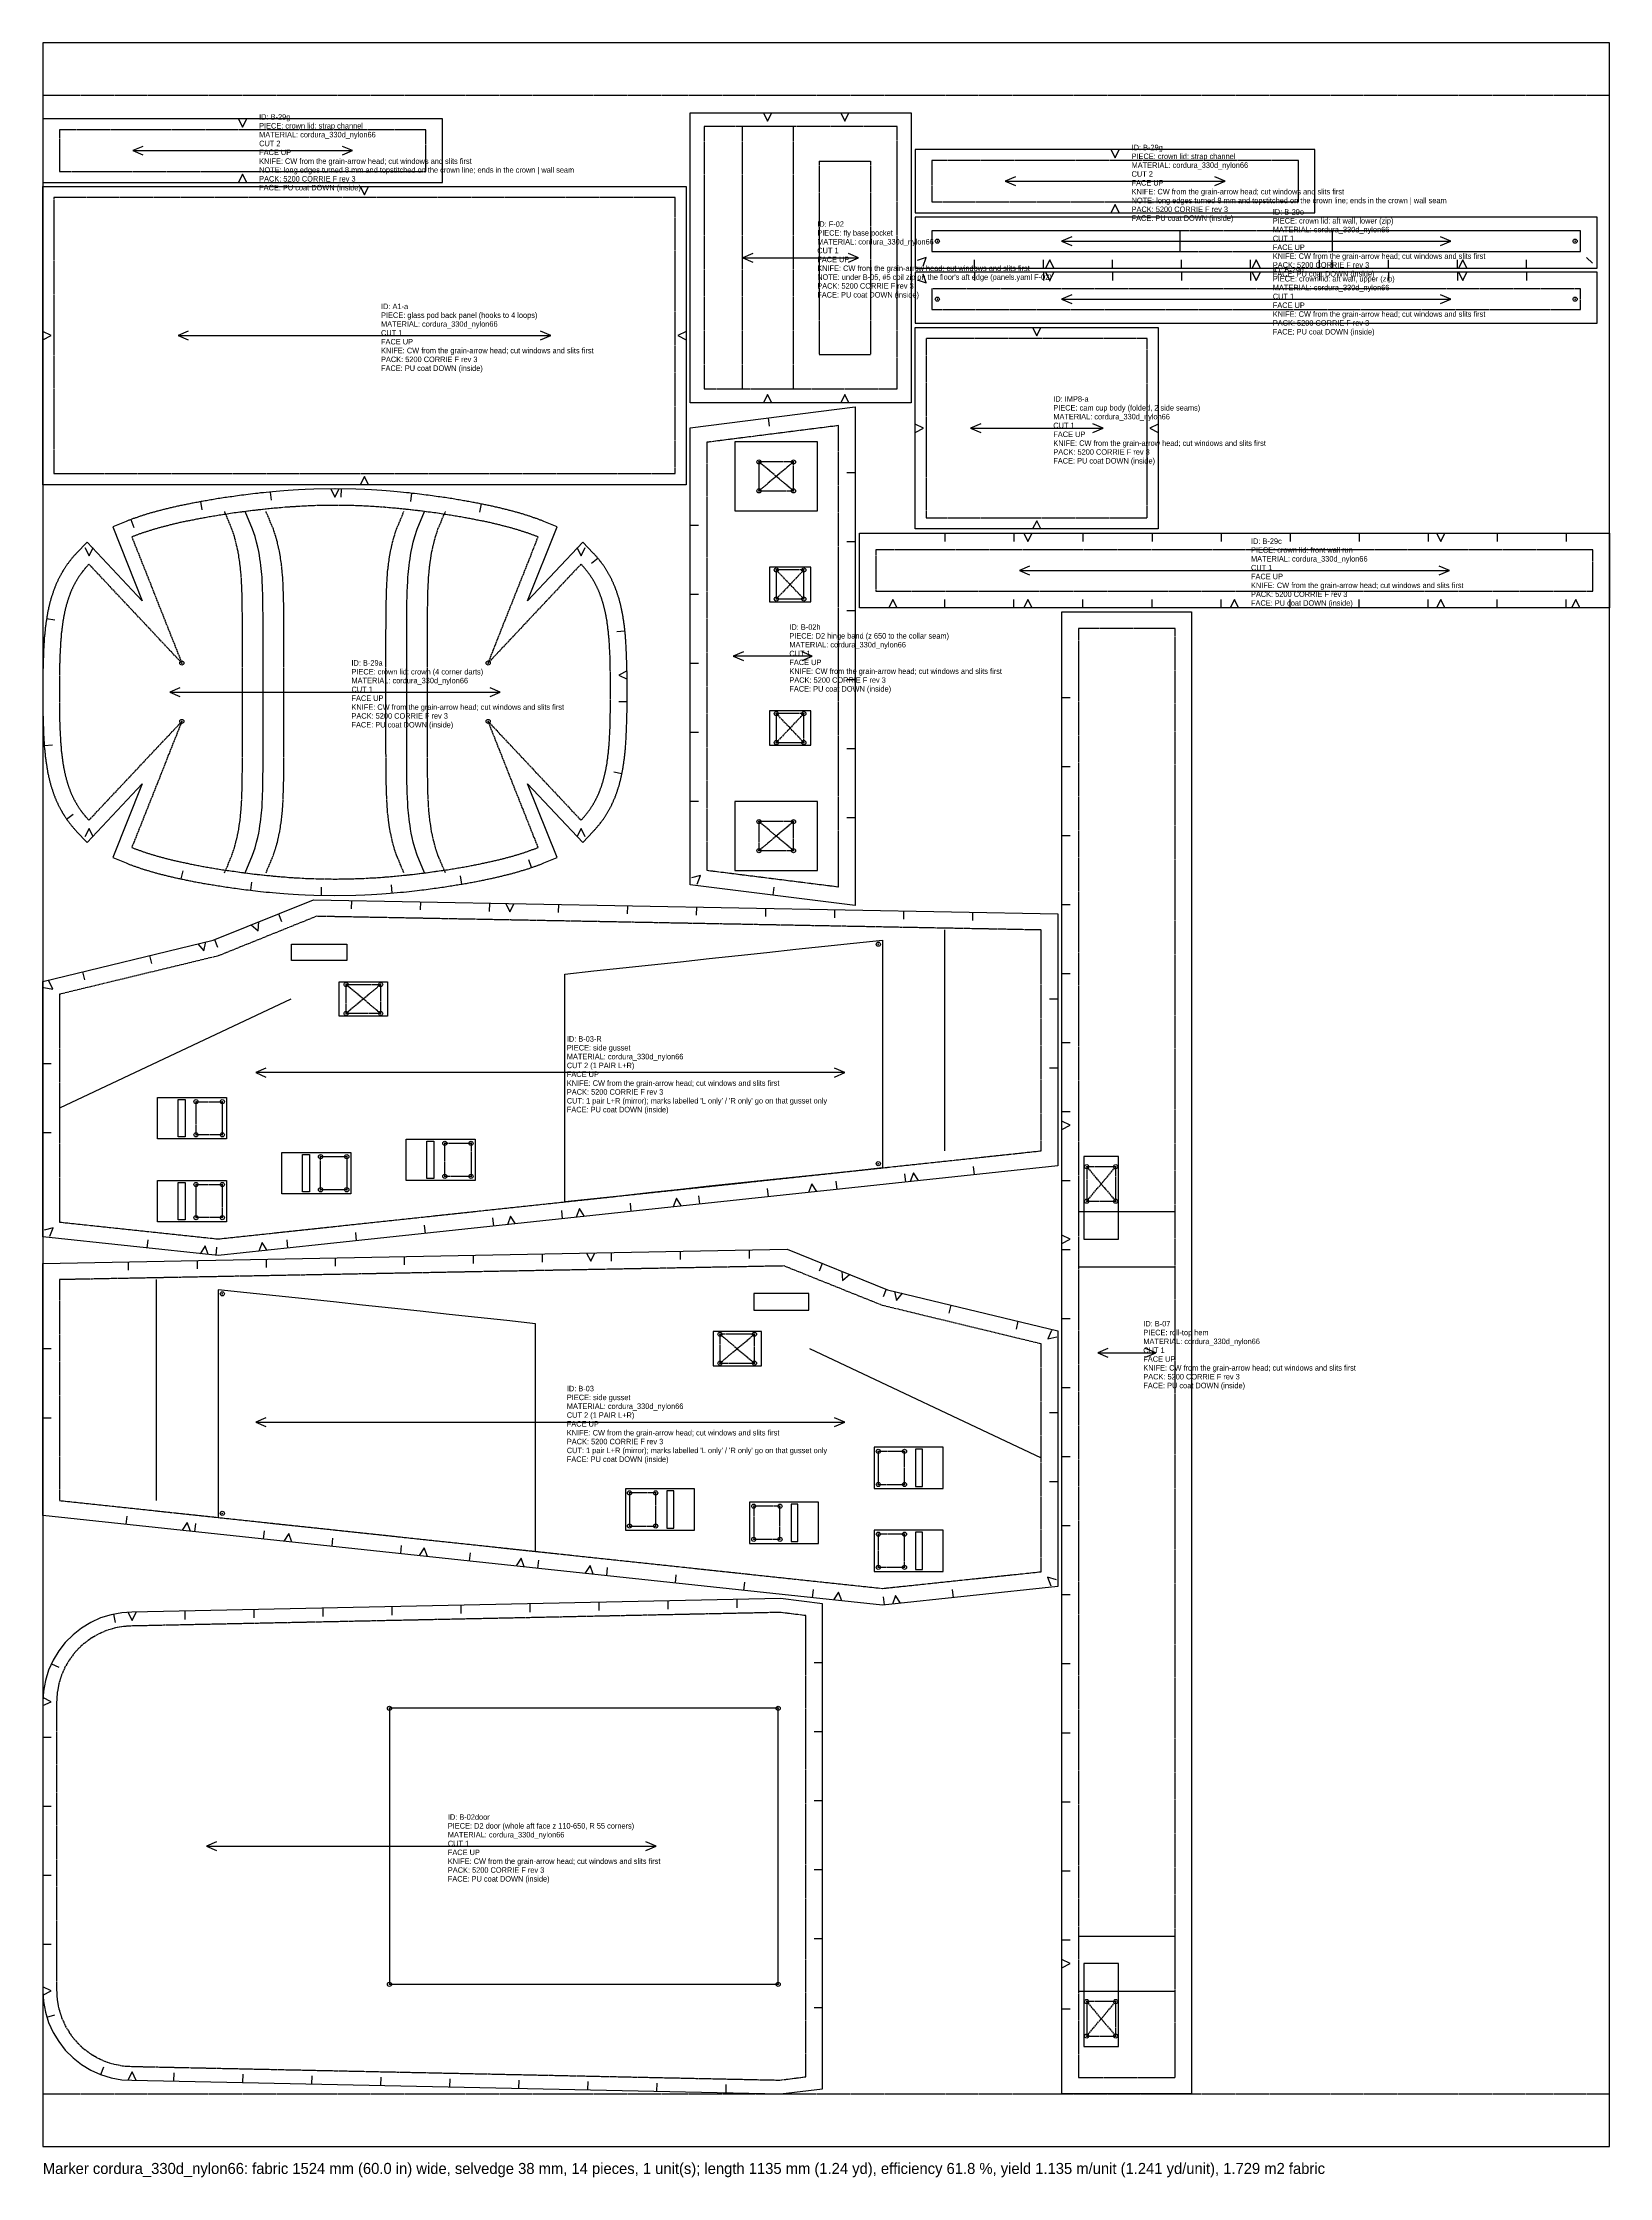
# Model space of a CAD drawing. Header units: millimetres. Extents: x 0 to 1135, y -22 to 1524.
import ezdxf

# ---------------------------------------------------------------- set-up
doc = ezdxf.new("R2010")
doc.units = ezdxf.units.MM
doc.linetypes.add('DASHED', pattern=[1.524, 1.27, -0.254])
for name, color, linetype in [('CUT', 7, 'Continuous'), ('DRILL', 4, 'Continuous'), ('GRAIN', 5, 'Continuous'), ('INTERNAL', 6, 'Continuous'), ('NOTCH', 1, 'Continuous'), ('SEW', 3, 'Continuous'), ('TEXT', 2, 'Continuous')]:
    doc.layers.add(name, color=color, linetype=linetype)

msp = doc.modelspace()

# ---------------------------------------------------------------- linework, layer by layer
at = {"layer": 'CUT'}
for points in [[(469, 1473.2), (629, 1473.2), (629, 1263.2), (469, 1263.2)], [(289.5, 1468.8), (0, 1468.8), (0, 1422.8), (289.5, 1422.8)], [(921.5, 1446.7), (632, 1446.7), (632, 1400.7), (921.5, 1400.7)], [(0, 1419.8), (466, 1419.8), (466, 1203.8), (0, 1203.8)], [(632, 1397.7), (632, 1360.7), (1126, 1360.7), (1126, 1397.7)], [(632, 1357.7), (632, 1320.7), (1126, 1320.7), (1126, 1357.7)], [(632, 1317.7), (808, 1317.7), (808, 1171.7), (632, 1171.7)], [(588.5, 898.9), (469, 914), (469, 1245.1), (588.5, 1260.2)], [(211.7, 1200.8), (211.5, 1200.8), (196.4, 1200.5), (190.1, 1200.3), (185.3, 1200), (181.3, 1199.8), (177.8, 1199.6), (174.6, 1199.3), (171.7, 1199.1), (169, 1198.9), (166.5, 1198.6), (164.2, 1198.4), (161.9, 1198.2), (159.8, 1198), (157.8, 1197.8), (155.8, 1197.5), (154, 1197.3), (152.2, 1197.1), (150.4, 1196.9), (148.8, 1196.7), (147.1, 1196.5), (145.6, 1196.3), (144, 1196.1), (142.5, 1195.9), (141.1, 1195.7), (139.7, 1195.5), (138.3, 1195.3), (136.9, 1195.1), (135.6, 1194.9), (134.3, 1194.8), (133, 1194.6), (131.8, 1194.4), (130.6, 1194.2), (129.4, 1194), (128.2, 1193.8), (127.1, 1193.7), (125.9, 1193.5), (124.8, 1193.3), (123.7, 1193.1), (122.6, 1192.9), (121.6, 1192.8), (120.5, 1192.6), (119.5, 1192.4), (118.5, 1192.2), (117.5, 1192.1), (116.5, 1191.9), (115.5, 1191.7), (114.6, 1191.5), (113.6, 1191.4), (112.7, 1191.2), (111.8, 1191), (110.8, 1190.9), (109.9, 1190.7), (109, 1190.5), (108.2, 1190.4), (107.3, 1190.2), (106.4, 1190), (105.6, 1189.8), (104.7, 1189.7), (103.9, 1189.5), (103.1, 1189.3), (102.3, 1189.2), (101.4, 1189), (100.6, 1188.8), (99.8, 1188.7), (99.1, 1188.5), (98.3, 1188.3), (97.5, 1188.2), (96.7, 1188), (96, 1187.8), (95.2, 1187.6), (94.5, 1187.5), (93.7, 1187.3), (93, 1187.1), (92.3, 1187), (91.6, 1186.8), (90.8, 1186.6), (90.1, 1186.4), (89.4, 1186.3), (88.7, 1186.1), (88, 1185.9), (87.4, 1185.8), (86.7, 1185.6), (86, 1185.4), (85.3, 1185.2), (84.7, 1185.1), (84, 1184.9), (83.3, 1184.7), (82.7, 1184.5), (82, 1184.4), (81.4, 1184.2), (80.8, 1184), (80.1, 1183.8), (79.5, 1183.7), (78.9, 1183.5), (78.3, 1183.3), (77.6, 1183.1), (77, 1182.9), (76.4, 1182.8), (75.8, 1182.6), (75.2, 1182.4), (74.6, 1182.2), (74, 1182), (73.4, 1181.8), (72.8, 1181.7), (72.3, 1181.5), (71.7, 1181.3), (71.1, 1181.1), (70.5, 1180.9), (70, 1180.7), (69.4, 1180.5), (68.8, 1180.3), (68.3, 1180.1), (67.7, 1179.9), (67.2, 1179.8), (66.6, 1179.6), (66.1, 1179.4), (65.5, 1179.2), (65, 1179), (64.5, 1178.8), (63.9, 1178.6), (63.4, 1178.4), (62.9, 1178.2), (62.4, 1178), (61.8, 1177.8), (61.3, 1177.6), (60.8, 1177.4), (60.3, 1177.2), (50.8, 1173.3), (72, 1119.7), (32.2, 1162.2), (24.5, 1154.3), (24.2, 1153.9), (23.9, 1153.6), (23.6, 1153.3), (23.3, 1152.9), (23, 1152.6), (22.7, 1152.2), (22.3, 1151.9), (22, 1151.6), (21.7, 1151.2), (21.4, 1150.8), (21.1, 1150.5), (20.8, 1150.1), (20.6, 1149.8), (20.3, 1149.4), (20, 1149.1), (19.7, 1148.7), (19.4, 1148.3), (19.1, 1148), (18.8, 1147.6), (18.6, 1147.2), (18.3, 1146.8), (18, 1146.5), (17.7, 1146.1), (17.5, 1145.7), (17.2, 1145.3), (16.9, 1144.9), (16.7, 1144.6), (16.4, 1144.2), (16.1, 1143.8), (15.9, 1143.4), (15.6, 1143), (15.4, 1142.6), (15.1, 1142.2), (14.9, 1141.8), (14.6, 1141.4), (14.4, 1141), (14.1, 1140.6), (13.9, 1140.2), (13.7, 1139.8), (13.4, 1139.3), (13.2, 1138.9), (13, 1138.5), (12.7, 1138.1), (12.5, 1137.7), (12.3, 1137.2), (12.1, 1136.8), (11.8, 1136.4), (11.6, 1135.9), (11.4, 1135.5), (11.2, 1135.1), (11, 1134.6), (10.8, 1134.2), (10.6, 1133.7), (10.4, 1133.3), (10.1, 1132.9), (9.9, 1132.4), (9.7, 1131.9), (9.5, 1131.5), (9.4, 1131), (9.2, 1130.6), (9, 1130.1), (8.8, 1129.6), (8.6, 1129.2), (8.4, 1128.7), (8.2, 1128.2), (8.1, 1127.7), (7.9, 1127.3), (7.7, 1126.8), (7.5, 1126.3), (7.4, 1125.8), (7.2, 1125.3), (7, 1124.8), (6.9, 1124.3), (6.7, 1123.8), (6.5, 1123.3), (6.4, 1122.8), (6.2, 1122.3), (6.1, 1121.8), (5.9, 1121.2), (5.8, 1120.7), (5.6, 1120.2), (5.5, 1119.7), (5.3, 1119.1), (5.2, 1118.6), (5, 1118), (4.9, 1117.5), (4.8, 1116.9), (4.6, 1116.4), (4.5, 1115.8), (4.4, 1115.3), (4.2, 1114.7), (4.1, 1114.1), (4, 1113.5), (3.9, 1113), (3.7, 1112.4), (3.6, 1111.8), (3.5, 1111.2), (3.4, 1110.6), (3.3, 1110), (3.2, 1109.4), (3.1, 1108.7), (3, 1108.1), (2.9, 1107.5), (2.8, 1106.9), (2.6, 1106.2), (2.6, 1105.6), (2.5, 1104.9), (2.4, 1104.2), (2.3, 1103.6), (2.2, 1102.9), (2.1, 1102.2), (2, 1101.5), (1.9, 1100.8), (1.8, 1100), (1.7, 1099.3), (1.7, 1098.6), (1.6, 1097.8), (1.5, 1097.1), (1.4, 1096.3), (1.4, 1095.5), (1.3, 1094.7), (1.2, 1093.9), (1.1, 1093), (1.1, 1092.2), (1, 1091.3), (0.9, 1090.4), (0.9, 1089.5), (0.8, 1088.6), (0.8, 1087.6), (0.7, 1086.7), (0.7, 1085.7), (0.6, 1084.6), (0.6, 1083.6), (0.5, 1082.5), (0.5, 1081.3), (0.4, 1080.1), (0.4, 1078.9), (0.3, 1077.5), (0.3, 1076.2), (0.2, 1074.7), (0.2, 1073.1), (0.2, 1071.4), (0.1, 1069.5), (0.1, 1067.3), (0.1, 1064.8), (0, 1061.4), (0, 1053.5), (0, 1045.5), (0.1, 1042.1), (0.1, 1039.6), (0.1, 1037.4), (0.2, 1035.5), (0.2, 1033.8), (0.2, 1032.2), (0.3, 1030.8), (0.3, 1029.4), (0.4, 1028.1), (0.4, 1026.8), (0.5, 1025.6), (0.5, 1024.5), (0.6, 1023.4), (0.6, 1022.3), (0.7, 1021.3), (0.7, 1020.2), (0.8, 1019.3), (0.8, 1018.3), (0.9, 1017.4), (0.9, 1016.5), (1, 1015.6), (1.1, 1014.7), (1.1, 1013.9), (1.2, 1013), (1.3, 1012.2), (1.4, 1011.4), (1.4, 1010.6), (1.5, 1009.9), (1.6, 1009.1), (1.7, 1008.3), (1.7, 1007.6), (1.8, 1006.9), (1.9, 1006.2), (2, 1005.4), (2.1, 1004.7), (2.2, 1004), (2.3, 1003.4), (2.4, 1002.7), (2.5, 1002), (2.6, 1001.4), (2.6, 1000.7), (2.8, 1000.1), (2.9, 999.4), (3, 998.8), (3.1, 998.2), (3.2, 997.5), (3.3, 996.9), (3.4, 996.3), (3.5, 995.7), (3.6, 995.1), (3.7, 994.5), (3.9, 993.9), (4, 993.4), (4.1, 992.8), (4.2, 992.2), (4.4, 991.7), (4.5, 991.1), (4.6, 990.5), (4.8, 990), (4.9, 989.4), (5, 988.9), (5.2, 988.3), (5.3, 987.8), (5.5, 987.3), (5.6, 986.7), (5.8, 986.2), (5.9, 985.7), (6.1, 985.2), (6.2, 984.6), (6.4, 984.1), (6.5, 983.6), (6.7, 983.1), (6.9, 982.6), (7, 982.1), (7.2, 981.6), (7.4, 981.1), (7.5, 980.6), (7.7, 980.1), (7.9, 979.7), (8.1, 979.2), (8.2, 978.7), (8.4, 978.2), (8.6, 977.8), (8.8, 977.3), (9, 976.8), (9.2, 976.4), (9.4, 975.9), (9.5, 975.4), (9.7, 975), (9.9, 974.5), (10.1, 974.1), (10.4, 973.6), (10.6, 973.2), (10.8, 972.7), (11, 972.3), (11.2, 971.8), (11.4, 971.4), (11.6, 971), (11.8, 970.5), (12.1, 970.1), (12.3, 969.7), (12.5, 969.3), (12.7, 968.8), (13, 968.4), (13.2, 968), (13.4, 967.6), (13.7, 967.2), (13.9, 966.7), (14.1, 966.3), (14.4, 965.9), (14.6, 965.5), (14.9, 965.1), (15.1, 964.7), (15.4, 964.3), (15.6, 963.9), (15.9, 963.5), (16.1, 963.1), (16.4, 962.7), (16.7, 962.4), (16.9, 962), (17.2, 961.6), (17.5, 961.2), (17.7, 960.8), (18, 960.4), (18.3, 960.1), (18.6, 959.7), (18.8, 959.3), (19.1, 959), (19.4, 958.6), (19.7, 958.2), (20, 957.9), (20.3, 957.5), (20.6, 957.1), (20.8, 956.8), (21.1, 956.4), (21.4, 956.1), (21.7, 955.7), (22, 955.4), (22.3, 955), (22.7, 954.7), (23, 954.3), (23.3, 954), (23.6, 953.6), (23.9, 953.3), (24.2, 953), (24.5, 952.6), (32.2, 944.7), (72, 987.2), (50.8, 933.6), (60.3, 929.8), (60.8, 929.5), (61.3, 929.3), (61.8, 929.1), (62.4, 928.9), (62.9, 928.7), (63.4, 928.5), (63.9, 928.3), (64.5, 928.1), (65, 927.9), (65.5, 927.7), (66.1, 927.5), (66.6, 927.4), (67.2, 927.2), (67.7, 927), (68.3, 926.8), (68.8, 926.6), (69.4, 926.4), (70, 926.2), (70.5, 926), (71.1, 925.8), (71.7, 925.6), (72.3, 925.4), (72.8, 925.3), (73.4, 925.1), (74, 924.9), (74.6, 924.7), (75.2, 924.5), (75.8, 924.3), (76.4, 924.2), (77, 924), (77.6, 923.8), (78.3, 923.6), (78.9, 923.4), (79.5, 923.3), (80.1, 923.1), (80.8, 922.9), (81.4, 922.7), (82, 922.6), (82.7, 922.4), (83.3, 922.2), (84, 922), (84.7, 921.8), (85.3, 921.7), (86, 921.5), (86.7, 921.3), (87.4, 921.2), (88, 921), (88.7, 920.8), (89.4, 920.6), (90.1, 920.5), (90.8, 920.3), (91.6, 920.1), (92.3, 920), (93, 919.8), (93.7, 919.6), (94.5, 919.4), (95.2, 919.3), (96, 919.1), (96.7, 918.9), (97.5, 918.8), (98.3, 918.6), (99.1, 918.4), (99.8, 918.3), (100.6, 918.1), (101.4, 917.9), (102.3, 917.7), (103.1, 917.6), (103.9, 917.4), (104.7, 917.2), (105.6, 917.1), (106.4, 916.9), (107.3, 916.7), (108.2, 916.6), (109, 916.4), (109.9, 916.2), (110.8, 916.1), (111.8, 915.9), (112.7, 915.7), (113.6, 915.5), (114.6, 915.4), (115.5, 915.2), (116.5, 915), (117.5, 914.8), (118.5, 914.7), (119.5, 914.5), (120.5, 914.3), (121.6, 914.1), (122.6, 914), (123.7, 913.8), (124.8, 913.6), (125.9, 913.4), (127.1, 913.3), (128.2, 913.1), (129.4, 912.9), (130.6, 912.7), (131.8, 912.5), (133, 912.3), (134.3, 912.2), (135.6, 912), (136.9, 911.8), (138.3, 911.6), (139.7, 911.4), (141.1, 911.2), (142.5, 911), (144, 910.8), (145.6, 910.6), (147.1, 910.4), (148.8, 910.2), (150.4, 910), (152.2, 909.8), (154, 909.6), (155.8, 909.4), (157.8, 909.2), (159.8, 908.9), (161.9, 908.7), (164.2, 908.5), (166.5, 908.3), (169, 908.1), (171.7, 907.8), (174.6, 907.6), (177.8, 907.4), (181.3, 907.1), (185.3, 906.9), (190.1, 906.6), (196.4, 906.4), (211.6, 906.1), (226.8, 906.4), (233.2, 906.6), (238, 906.9), (242, 907.1), (245.5, 907.4), (248.7, 907.6), (251.6, 907.8), (254.3, 908.1), (256.8, 908.3), (259.1, 908.5), (261.3, 908.7), (263.5, 908.9), (265.5, 909.2), (267.4, 909.4), (269.3, 909.6), (271.1, 909.8), (272.8, 910), (274.5, 910.2), (276.1, 910.4), (277.7, 910.6), (279.2, 910.8), (280.7, 911), (282.2, 911.2), (283.6, 911.4), (285, 911.6), (286.3, 911.8), (287.7, 912), (289, 912.2), (290.2, 912.3), (291.5, 912.5), (292.7, 912.7), (293.9, 912.9), (295.1, 913.1), (296.2, 913.3), (297.3, 913.4), (298.4, 913.6), (299.5, 913.8), (300.6, 914), (301.7, 914.1), (302.7, 914.3), (303.8, 914.5), (304.8, 914.7), (305.8, 914.8), (306.8, 915), (307.7, 915.2), (308.7, 915.4), (309.6, 915.5), (310.6, 915.7), (311.5, 915.9), (312.4, 916.1), (313.3, 916.2), (314.2, 916.4), (315.1, 916.6), (316, 916.7), (316.8, 916.9), (317.7, 917.1), (318.5, 917.2), (319.4, 917.4), (320.2, 917.6), (321, 917.7), (321.8, 917.9), (322.6, 918.1), (323.4, 918.3), (324.2, 918.4), (325, 918.6), (325.8, 918.8), (326.5, 918.9), (327.3, 919.1), (328, 919.3), (328.8, 919.4), (329.5, 919.6), (330.3, 919.8), (331, 920), (331.7, 920.1), (332.4, 920.3), (333.1, 920.5), (333.8, 920.6), (334.5, 920.8), (335.2, 921), (335.9, 921.2), (336.6, 921.3), (337.3, 921.5), (337.9, 921.7), (338.6, 921.8), (339.3, 922), (339.9, 922.2), (340.6, 922.4), (341.2, 922.6), (341.9, 922.7), (342.5, 922.9), (343.1, 923.1), (343.8, 923.3), (344.4, 923.4), (345, 923.6), (345.6, 923.8), (346.2, 924), (346.8, 924.2), (347.5, 924.3), (348.1, 924.5), (348.6, 924.7), (349.2, 924.9), (349.8, 925.1), (350.4, 925.3), (351, 925.4), (351.6, 925.6), (352.2, 925.8), (352.7, 926), (353.3, 926.2), (353.9, 926.4), (354.4, 926.6), (355, 926.8), (355.5, 927), (356.1, 927.2), (356.6, 927.4), (357.2, 927.5), (357.7, 927.7), (358.3, 927.9), (358.8, 928.1), (359.3, 928.3), (359.9, 928.5), (360.4, 928.7), (360.9, 928.9), (361.4, 929.1), (362, 929.3), (362.5, 929.5), (363, 929.8), (372.5, 933.6), (351.2, 987.2), (391.1, 944.7), (398.7, 952.6), (399, 953), (399.4, 953.3), (399.7, 953.6), (400, 954), (400.3, 954.3), (400.6, 954.7), (400.9, 955), (401.2, 955.4), (401.5, 955.7), (401.8, 956.1), (402.1, 956.4), (402.4, 956.8), (402.7, 957.1), (403, 957.5), (403.3, 957.9), (403.6, 958.2), (403.9, 958.6), (404.1, 959), (404.4, 959.3), (404.7, 959.7), (405, 960.1), (405.3, 960.4), (405.5, 960.8), (405.8, 961.2), (406.1, 961.6), (406.3, 962), (406.6, 962.4), (406.9, 962.7), (407.1, 963.1), (407.4, 963.5), (407.6, 963.9), (407.9, 964.3), (408.1, 964.7), (408.4, 965.1), (408.6, 965.5), (408.9, 965.9), (409.1, 966.3), (409.4, 966.7), (409.6, 967.2), (409.8, 967.6), (410.1, 968), (410.3, 968.4), (410.5, 968.8), (410.8, 969.3), (411, 969.7), (411.2, 970.1), (411.4, 970.5), (411.6, 971), (411.9, 971.4), (412.1, 971.8), (412.3, 972.3), (412.5, 972.7), (412.7, 973.2), (412.9, 973.6), (413.1, 974.1), (413.3, 974.5), (413.5, 975), (413.7, 975.4), (413.9, 975.9), (414.1, 976.4), (414.3, 976.8), (414.5, 977.3), (414.7, 977.8), (414.9, 978.2), (415, 978.7), (415.2, 979.2), (415.4, 979.7), (415.6, 980.1), (415.7, 980.6), (415.9, 981.1), (416.1, 981.6), (416.2, 982.1), (416.4, 982.6), (416.6, 983.1), (416.7, 983.6), (416.9, 984.1), (417.1, 984.6), (417.2, 985.2), (417.4, 985.7), (417.5, 986.2), (417.7, 986.7), (417.8, 987.3), (417.9, 987.8), (418.1, 988.3), (418.2, 988.9), (418.4, 989.4), (418.5, 990), (418.6, 990.5), (418.8, 991.1), (418.9, 991.7), (419, 992.2), (419.2, 992.8), (419.3, 993.4), (419.4, 993.9), (419.5, 994.5), (419.6, 995.1), (419.8, 995.7), (419.9, 996.3), (420, 996.9), (420.1, 997.5), (420.2, 998.2), (420.3, 998.8), (420.4, 999.4), (420.5, 1000.1), (420.6, 1000.7), (420.7, 1001.4), (420.8, 1002), (420.9, 1002.7), (421, 1003.4), (421.1, 1004), (421.2, 1004.7), (421.3, 1005.4), (421.4, 1006.2), (421.4, 1006.9), (421.5, 1007.6), (421.6, 1008.3), (421.7, 1009.1), (421.8, 1009.9), (421.8, 1010.6), (421.9, 1011.4), (422, 1012.2), (422.1, 1013), (422.1, 1013.9), (422.2, 1014.7), (422.3, 1015.6), (422.3, 1016.5), (422.4, 1017.4), (422.4, 1018.3), (422.5, 1019.3), (422.6, 1020.2), (422.6, 1021.3), (422.7, 1022.3), (422.7, 1023.4), (422.8, 1024.5), (422.8, 1025.6), (422.9, 1026.8), (422.9, 1028.1), (422.9, 1029.4), (423, 1030.8), (423, 1032.2), (423.1, 1033.8), (423.1, 1035.5), (423.1, 1037.4), (423.2, 1039.6), (423.2, 1042.1), (423.2, 1045.5), (423.3, 1053.5), (423.2, 1061.4), (423.2, 1064.8), (423.2, 1067.3), (423.1, 1069.5), (423.1, 1071.4), (423.1, 1073.1), (423, 1074.7), (423, 1076.2), (422.9, 1077.5), (422.9, 1078.9), (422.9, 1080.1), (422.8, 1081.3), (422.8, 1082.5), (422.7, 1083.6), (422.7, 1084.6), (422.6, 1085.7), (422.6, 1086.7), (422.5, 1087.6), (422.4, 1088.6), (422.4, 1089.5), (422.3, 1090.4), (422.3, 1091.3), (422.2, 1092.2), (422.1, 1093), (422.1, 1093.9), (422, 1094.7), (421.9, 1095.5), (421.8, 1096.3), (421.8, 1097.1), (421.7, 1097.8), (421.6, 1098.6), (421.5, 1099.3), (421.4, 1100), (421.4, 1100.8), (421.3, 1101.5), (421.2, 1102.2), (421.1, 1102.9), (421, 1103.6), (420.9, 1104.2), (420.8, 1104.9), (420.7, 1105.6), (420.6, 1106.2), (420.5, 1106.9), (420.4, 1107.5), (420.3, 1108.1), (420.2, 1108.7), (420.1, 1109.4), (420, 1110), (419.9, 1110.6), (419.8, 1111.2), (419.6, 1111.8), (419.5, 1112.4), (419.4, 1113), (419.3, 1113.5), (419.2, 1114.1), (419, 1114.7), (418.9, 1115.3), (418.8, 1115.8), (418.6, 1116.4), (418.5, 1116.9), (418.4, 1117.5), (418.2, 1118), (418.1, 1118.6), (417.9, 1119.1), (417.8, 1119.7), (417.7, 1120.2), (417.5, 1120.7), (417.4, 1121.2), (417.2, 1121.8), (417.1, 1122.3), (416.9, 1122.8), (416.7, 1123.3), (416.6, 1123.8), (416.4, 1124.3), (416.2, 1124.8), (416.1, 1125.3), (415.9, 1125.8), (415.7, 1126.3), (415.6, 1126.8), (415.4, 1127.3), (415.2, 1127.7), (415, 1128.2), (414.9, 1128.7), (414.7, 1129.2), (414.5, 1129.6), (414.3, 1130.1), (414.1, 1130.6), (413.9, 1131), (413.7, 1131.5), (413.5, 1131.9), (413.3, 1132.4), (413.1, 1132.9), (412.9, 1133.3), (412.7, 1133.7), (412.5, 1134.2), (412.3, 1134.6), (412.1, 1135.1), (411.9, 1135.5), (411.6, 1135.9), (411.4, 1136.4), (411.2, 1136.8), (411, 1137.2), (410.8, 1137.7), (410.5, 1138.1), (410.3, 1138.5), (410.1, 1138.9), (409.8, 1139.3), (409.6, 1139.8), (409.4, 1140.2), (409.1, 1140.6), (408.9, 1141), (408.6, 1141.4), (408.4, 1141.8), (408.1, 1142.2), (407.9, 1142.6), (407.6, 1143), (407.4, 1143.4), (407.1, 1143.8), (406.9, 1144.2), (406.6, 1144.6), (406.3, 1144.9), (406.1, 1145.3), (405.8, 1145.7), (405.5, 1146.1), (405.3, 1146.5), (405, 1146.8), (404.7, 1147.2), (404.4, 1147.6), (404.1, 1148), (403.9, 1148.3), (403.6, 1148.7), (403.3, 1149.1), (403, 1149.4), (402.7, 1149.8), (402.4, 1150.1), (402.1, 1150.5), (401.8, 1150.8), (401.5, 1151.2), (401.2, 1151.6), (400.9, 1151.9), (400.6, 1152.2), (400.3, 1152.6), (400, 1152.9), (399.7, 1153.3), (399.4, 1153.6), (399, 1153.9), (398.7, 1154.3), (391.1, 1162.2), (351.2, 1119.7), (372.5, 1173.3), (363, 1177.2), (362.5, 1177.4), (362, 1177.6), (361.4, 1177.8), (360.9, 1178), (360.4, 1178.2), (359.9, 1178.4), (359.3, 1178.6), (358.8, 1178.8), (358.3, 1179), (357.7, 1179.2), (357.2, 1179.4), (356.6, 1179.6), (356.1, 1179.8), (355.5, 1179.9), (355, 1180.1), (354.4, 1180.3), (353.9, 1180.5), (353.3, 1180.7), (352.7, 1180.9), (352.2, 1181.1), (351.6, 1181.3), (351, 1181.5), (350.4, 1181.7), (349.8, 1181.8), (349.2, 1182), (348.6, 1182.2), (348.1, 1182.4), (347.5, 1182.6), (346.8, 1182.8), (346.2, 1182.9), (345.6, 1183.1), (345, 1183.3), (344.4, 1183.5), (343.8, 1183.7), (343.1, 1183.8), (342.5, 1184), (341.9, 1184.2), (341.2, 1184.4), (340.6, 1184.5), (339.9, 1184.7), (339.3, 1184.9), (338.6, 1185.1), (337.9, 1185.2), (337.3, 1185.4), (336.6, 1185.6), (335.9, 1185.8), (335.2, 1185.9), (334.5, 1186.1), (333.8, 1186.3), (333.1, 1186.4), (332.4, 1186.6), (331.7, 1186.8), (331, 1187), (330.3, 1187.1), (329.5, 1187.3), (328.8, 1187.5), (328, 1187.6), (327.3, 1187.8), (326.5, 1188), (325.8, 1188.2), (325, 1188.3), (324.2, 1188.5), (323.4, 1188.7), (322.6, 1188.8), (321.8, 1189), (321, 1189.2), (320.2, 1189.3), (319.4, 1189.5), (318.5, 1189.7), (317.7, 1189.8), (316.8, 1190), (316, 1190.2), (315.1, 1190.4), (314.2, 1190.5), (313.3, 1190.7), (312.4, 1190.9), (311.5, 1191), (310.6, 1191.2), (309.6, 1191.4), (308.7, 1191.5), (307.7, 1191.7), (306.8, 1191.9), (305.8, 1192.1), (304.8, 1192.2), (303.8, 1192.4), (302.7, 1192.6), (301.7, 1192.8), (300.6, 1192.9), (299.5, 1193.1), (298.4, 1193.3), (297.3, 1193.5), (296.2, 1193.7), (295.1, 1193.8), (293.9, 1194), (292.7, 1194.2), (291.5, 1194.4), (290.2, 1194.6), (289, 1194.8), (287.7, 1194.9), (286.3, 1195.1), (285, 1195.3), (283.6, 1195.5), (282.2, 1195.7), (280.7, 1195.9), (279.2, 1196.1), (277.7, 1196.3), (276.1, 1196.5), (274.5, 1196.7), (272.8, 1196.9), (271.1, 1197.1), (269.3, 1197.3), (267.4, 1197.5), (265.5, 1197.8), (263.5, 1198), (261.3, 1198.2), (259.1, 1198.4), (256.8, 1198.6), (254.3, 1198.9), (251.6, 1199.1), (248.7, 1199.3), (245.5, 1199.6), (242, 1199.8), (238, 1200), (233.2, 1200.3), (226.8, 1200.5)], [(591.5, 1114.7), (591.5, 1168.7), (1134.8, 1168.7), (1134.8, 1114.7)], [(738.2, 1111.7), (832.2, 1111.7), (832.2, 38), (738.2, 38)], [(735.2, 892.9), (735.2, 710.4), (199.5, 653.1), (127, 645.3), (0, 658.8), (0, 844), (123.4, 873.9), (196, 903.1)], [(0, 639.7), (539.2, 649.9), (611.9, 620.6), (735.2, 590.7), (735.2, 405.5), (608.2, 392.1), (535.7, 399.8), (0, 457.1)], [(564.8, 41.8), (564.8, 393), (534.4, 396.9), (64.6, 387), (57.2, 386.5), (49.4, 385.1), (41.9, 382.8), (34.8, 379.6), (28.1, 375.5), (21.9, 370.7), (16.3, 365.1), (11.5, 358.9), (7.4, 352.2), (4.2, 345.1), (1.9, 337.6), (0.5, 329.8), (0, 322.3), (0, 112.6), (0.5, 105), (1.9, 97.3), (4.2, 89.8), (7.4, 82.6), (11.5, 75.9), (16.3, 69.7), (21.9, 64.2), (28.1, 59.4), (34.8, 55.3), (41.9, 52.1), (49.4, 49.7), (57.2, 48.3), (64.6, 47.9), (534.4, 38)]]:
    msp.add_lwpolyline(points, close=True, dxfattribs=at)
at = {"layer": 'CUT', "linetype": 'CONTINUOUS'}
for points in [[(220.2, 871), (220.2, 859), (180.2, 859), (180.2, 871)], [(515, 617.8), (515, 605.8), (555, 605.8), (555, 617.8)]]:
    msp.add_lwpolyline(points, close=True, dxfattribs=at)
at = {"layer": 'DRILL'}
for centre in [(648, 1380.2), (1110, 1380.2), (648, 1338.2), (1110, 1338.2), (518.8, 1220.3), (543.8, 1220.3), (518.8, 1199.3), (543.8, 1199.3), (531.3, 1142), (551.3, 1142), (531.3, 1121), (551.3, 1121), (100.7, 1074.6), (322.6, 1074.6), (531.3, 1038), (551.3, 1038), (100.7, 1032.3), (322.6, 1032.3), (531.3, 1017), (551.3, 1017), (518.8, 959.7), (543.8, 959.7), (518.8, 938.7), (543.8, 938.7), (605.2, 870.9), (219.7, 841.7), (244.7, 841.7), (219.7, 820.7), (244.7, 820.7), (111, 756.8), (130, 756.8), (111, 732.8), (130, 732.8), (291.2, 726.7), (310.2, 726.7), (201.2, 717), (220.2, 717), (605.2, 711.9), (111, 696.8), (130, 696.8), (291.2, 702.7), (310.2, 702.7), (756.2, 709.7), (777.2, 709.7), (201.2, 693), (220.2, 693), (756.2, 684.7), (777.2, 684.7), (111, 672.8), (130, 672.8), (130, 617.6), (490.5, 588.4), (515.5, 588.4), (490.5, 567.4), (515.5, 567.4), (605.2, 503.5), (624.2, 503.5), (605.2, 479.5), (624.2, 479.5), (425, 473.4), (444, 473.4), (515, 463.8), (534, 463.8), (130, 458.6), (425, 449.4), (444, 449.4), (515, 439.8), (534, 439.8), (605.2, 443.5), (624.2, 443.5), (605.2, 419.5), (624.2, 419.5), (251.1, 317.4), (532.7, 317.4), (251.1, 117.4), (532.7, 117.4), (756.2, 104.9), (777.2, 104.9), (756.2, 79.9), (777.2, 79.9)]:
    msp.add_circle(centre, 1.5, dxfattribs=at)
for p in [(648, 1380.2), (1110, 1380.2), (648, 1338.2), (1110, 1338.2), (518.8, 1220.3), (543.8, 1220.3), (518.8, 1199.3), (543.8, 1199.3), (531.3, 1142), (551.3, 1142), (531.3, 1121), (551.3, 1121), (100.7, 1074.6), (322.6, 1074.6), (531.3, 1038), (551.3, 1038), (100.7, 1032.3), (322.6, 1032.3), (531.3, 1017), (551.3, 1017), (518.8, 959.7), (543.8, 959.7), (518.8, 938.7), (543.8, 938.7), (605.2, 870.9), (219.7, 841.7), (244.7, 841.7), (219.7, 820.7), (244.7, 820.7), (111, 756.8), (130, 756.8), (111, 732.8), (130, 732.8), (201.2, 717), (220.2, 717), (291.2, 726.7), (310.2, 726.7), (605.2, 711.9), (111, 696.8), (130, 696.8), (291.2, 702.7), (310.2, 702.7), (756.2, 709.7), (777.2, 709.7), (201.2, 693), (220.2, 693), (756.2, 684.7), (777.2, 684.7), (111, 672.8), (130, 672.8), (130, 617.6), (490.5, 588.4), (515.5, 588.4), (490.5, 567.4), (515.5, 567.4), (605.2, 503.5), (624.2, 503.5), (605.2, 479.5), (624.2, 479.5), (425, 473.4), (444, 473.4), (130, 458.6), (425, 449.4), (444, 449.4), (515, 463.8), (534, 463.8), (515, 439.8), (534, 439.8), (605.2, 443.5), (624.2, 443.5), (605.2, 419.5), (624.2, 419.5), (251.1, 317.4), (532.7, 317.4), (251.1, 117.4), (532.7, 117.4), (756.2, 104.9), (777.2, 104.9), (756.2, 79.9), (777.2, 79.9)]:
    msp.add_point(p, dxfattribs=at)
at = {"layer": 'GRAIN'}
for points in [[(72.5, 1448.9), (65.1, 1445.8), (72.5, 1442.7)], [(65.1, 1445.8), (224.4, 1445.8)], [(217, 1442.7), (224.4, 1445.8), (217, 1448.9)], [(704.5, 1426.8), (697.1, 1423.7), (704.5, 1420.6)], [(697.1, 1423.7), (856.4, 1423.7)], [(849, 1420.6), (856.4, 1423.7), (849, 1426.8)], [(745.4, 1383.3), (738, 1380.2), (745.4, 1377.1)], [(738, 1380.2), (1020, 1380.2)], [(1012.6, 1377.1), (1020, 1380.2), (1012.6, 1383.3)], [(514.4, 1371.3), (507, 1368.2), (514.4, 1365.1)], [(507, 1368.2), (591, 1368.2)], [(583.6, 1365.1), (591, 1368.2), (583.6, 1371.3)], [(745.4, 1341.3), (738, 1338.2), (745.4, 1335.1)], [(738, 1338.2), (1020, 1338.2)], [(1012.6, 1335.1), (1020, 1338.2), (1012.6, 1341.3)], [(105.4, 1314.9), (98, 1311.8), (105.4, 1308.7)], [(360.6, 1308.7), (368, 1311.8), (360.6, 1314.9)], [(98, 1311.8), (368, 1311.8)], [(679.4, 1247.8), (672, 1244.7), (679.4, 1241.6)], [(672, 1244.7), (768, 1244.7)], [(760.6, 1241.6), (768, 1244.7), (760.6, 1247.8)], [(714.8, 1144.8), (707.4, 1141.7), (714.8, 1138.6)], [(1011.6, 1138.6), (1018.9, 1141.7), (1011.6, 1144.8)], [(707.4, 1141.7), (1018.9, 1141.7)], [(507.5, 1082.7), (500.1, 1079.5), (507.5, 1076.4)], [(550.1, 1076.4), (557.4, 1079.5), (550.1, 1082.7)], [(557.4, 1079.5), (500.1, 1079.5)], [(99.2, 1056.6), (91.9, 1053.5), (99.2, 1050.3)], [(91.9, 1053.5), (331.4, 1053.5)], [(324, 1050.3), (331.4, 1053.5), (324, 1056.6)], [(161.6, 781), (154.2, 777.9), (161.6, 774.7)], [(581, 777.9), (154.2, 777.9)], [(573.6, 774.7), (581, 777.9), (573.6, 781)], [(771.6, 578), (764.2, 574.8), (771.6, 571.7)], [(764.2, 574.8), (806.2, 574.8)], [(798.9, 571.7), (806.2, 574.8), (798.9, 578)], [(161.6, 527.7), (154.2, 524.6), (161.6, 521.5)], [(573.6, 521.5), (581, 524.6), (573.6, 527.7)], [(154.2, 524.6), (581, 524.6)], [(125.9, 220.5), (118.6, 217.4), (125.9, 214.3)], [(118.6, 217.4), (444.2, 217.4)], [(436.8, 214.3), (444.2, 217.4), (436.8, 220.5)]]:
    msp.add_lwpolyline(points, dxfattribs=at)
at = {"layer": 'INTERNAL', "linetype": 'CONTINUOUS'}
for points in [[(562.5, 1438.2), (599.5, 1438.2)], [(562.5, 1298.2), (599.5, 1298.2)], [(146.7, 922.6), (152, 935.4), (153.8, 940.7), (154.9, 944.8), (155.7, 948.3), (156.4, 951.4), (156.9, 954.2), (157.3, 956.9), (157.7, 959.3), (158, 961.6), (158.2, 963.9), (158.4, 966), (158.6, 968.1), (158.8, 970.2), (158.9, 972.2), (159, 974.1), (159.1, 976), (159.2, 977.9), (159.2, 979.8), (159.3, 981.7), (159.4, 983.5), (159.4, 985.4), (159.4, 987.2), (159.5, 989), (159.5, 990.8), (159.5, 992.6), (159.5, 994.4), (159.6, 996.1), (159.6, 997.9), (159.6, 999.7), (159.6, 1001.5), (159.6, 1003.2), (159.6, 1005), (159.6, 1006.8), (159.6, 1008.5), (159.6, 1010.3), (159.6, 1012.1), (159.6, 1013.8), (159.6, 1015.6), (159.6, 1017.3), (159.6, 1019.1), (159.6, 1020.9), (159.6, 1022.6), (159.6, 1024.4), (159.6, 1026.2), (159.6, 1027.9), (159.6, 1029.7), (159.6, 1031.4), (159.6, 1033.2), (159.6, 1035), (159.6, 1036.7), (159.6, 1038.5), (159.6, 1040.2), (159.6, 1042), (159.6, 1043.8), (159.6, 1045.5), (159.6, 1047.3), (159.6, 1049.1), (159.6, 1050.8), (159.6, 1052.6), (159.6, 1054.3), (159.6, 1056.1), (159.6, 1057.9), (159.6, 1059.6), (159.6, 1061.4), (159.6, 1063.1), (159.6, 1064.9), (159.6, 1066.7), (159.6, 1068.4), (159.6, 1070.2), (159.6, 1072), (159.6, 1073.7), (159.6, 1075.5), (159.6, 1077.2), (159.6, 1079), (159.6, 1080.8), (159.6, 1082.5), (159.6, 1084.3), (159.6, 1086), (159.6, 1087.8), (159.6, 1089.6), (159.6, 1091.3), (159.6, 1093.1), (159.6, 1094.9), (159.6, 1096.6), (159.6, 1098.4), (159.6, 1100.2), (159.6, 1101.9), (159.6, 1103.7), (159.6, 1105.5), (159.6, 1107.2), (159.6, 1109), (159.6, 1110.8), (159.5, 1112.6), (159.5, 1114.3), (159.5, 1116.1), (159.5, 1117.9), (159.4, 1119.7), (159.4, 1121.6), (159.4, 1123.4), (159.3, 1125.2), (159.2, 1127.1), (159.2, 1129), (159.1, 1130.9), (159, 1132.8), (158.9, 1134.7), (158.8, 1136.7), (158.6, 1138.8), (158.4, 1140.9), (158.2, 1143), (158, 1145.3), (157.7, 1147.6), (157.3, 1150.1), (156.9, 1152.7), (156.4, 1155.5), (155.7, 1158.6), (154.9, 1162.1), (153.8, 1166.2), (152, 1171.5), (146.7, 1184.4)], [(276.6, 922.6), (271.2, 935.4), (269.5, 940.7), (268.4, 944.8), (267.6, 948.3), (266.9, 951.4), (266.4, 954.2), (266, 956.9), (265.6, 959.3), (265.3, 961.6), (265.1, 963.9), (264.8, 966), (264.7, 968.1), (264.5, 970.2), (264.4, 972.2), (264.3, 974.1), (264.2, 976), (264.1, 977.9), (264, 979.8), (264, 981.7), (263.9, 983.5), (263.9, 985.4), (263.8, 987.2), (263.8, 989), (263.8, 990.8), (263.7, 992.6), (263.7, 994.4), (263.7, 996.1), (263.7, 997.9), (263.7, 999.7), (263.7, 1001.5), (263.7, 1003.2), (263.7, 1005), (263.7, 1006.8), (263.6, 1008.5), (263.6, 1010.3), (263.6, 1012.1), (263.6, 1013.8), (263.6, 1015.6), (263.6, 1017.3), (263.6, 1019.1), (263.6, 1020.9), (263.6, 1022.6), (263.6, 1024.4), (263.6, 1026.2), (263.6, 1027.9), (263.6, 1029.7), (263.6, 1031.4), (263.6, 1033.2), (263.6, 1035), (263.6, 1036.7), (263.6, 1038.5), (263.6, 1040.2), (263.6, 1042), (263.6, 1043.8), (263.6, 1045.5), (263.6, 1047.3), (263.6, 1049.1), (263.6, 1050.8), (263.6, 1052.6), (263.6, 1054.3), (263.6, 1056.1), (263.6, 1057.9), (263.6, 1059.6), (263.6, 1061.4), (263.6, 1063.1), (263.6, 1064.9), (263.6, 1066.7), (263.6, 1068.4), (263.6, 1070.2), (263.6, 1072), (263.6, 1073.7), (263.6, 1075.5), (263.6, 1077.2), (263.6, 1079), (263.6, 1080.8), (263.6, 1082.5), (263.6, 1084.3), (263.6, 1086), (263.6, 1087.8), (263.6, 1089.6), (263.6, 1091.3), (263.6, 1093.1), (263.6, 1094.9), (263.6, 1096.6), (263.6, 1098.4), (263.7, 1100.2), (263.7, 1101.9), (263.7, 1103.7), (263.7, 1105.5), (263.7, 1107.2), (263.7, 1109), (263.7, 1110.8), (263.7, 1112.6), (263.7, 1114.3), (263.8, 1116.1), (263.8, 1117.9), (263.8, 1119.7), (263.9, 1121.6), (263.9, 1123.4), (264, 1125.2), (264, 1127.1), (264.1, 1129), (264.2, 1130.9), (264.3, 1132.8), (264.4, 1134.7), (264.5, 1136.7), (264.7, 1138.8), (264.8, 1140.9), (265.1, 1143), (265.3, 1145.3), (265.6, 1147.6), (266, 1150.1), (266.4, 1152.7), (266.9, 1155.5), (267.6, 1158.6), (268.4, 1162.1), (269.5, 1166.2), (271.2, 1171.5), (276.6, 1184.4)], [(653.2, 881.2), (653.2, 721.2)], [(608.2, 848.9), (608.2, 708.9)], [(179.7, 831.2), (12, 752.1)], [(750.2, 677.2), (820.2, 677.2)], [(750.2, 637.2), (820.2, 637.2)], [(82, 627.9), (82, 467.9)], [(127, 595.6), (127, 455.6)], [(555.5, 577.9), (723.2, 498.8)], [(750.2, 152.4), (820.2, 152.4)], [(750.2, 112.4), (820.2, 112.4)]]:
    msp.add_lwpolyline(points, dxfattribs=at)
for points in [[(644, 1372.7), (824, 1372.7), (824, 1387.7), (644, 1387.7)], [(934, 1372.7), (1114, 1372.7), (1114, 1387.7), (934, 1387.7)], [(561.3, 1184.8), (561.3, 1234.8), (501.3, 1234.8), (501.3, 1184.8)], [(556.3, 1119), (556.3, 1144), (526.3, 1144), (526.3, 1119)], [(556.3, 1015), (556.3, 1040), (526.3, 1040), (526.3, 1015)], [(561.3, 924.2), (561.3, 974.2), (501.3, 974.2), (501.3, 924.2)], [(608.2, 708.9), (587.3, 706.6), (566.4, 704.4), (545.5, 702.2), (524.6, 699.9), (503.7, 697.7), (482.8, 695.5), (461.9, 693.2), (441, 691), (420.1, 688.7), (399.1, 686.5), (378.2, 684.3), (378.2, 849.3), (399.1, 851.5), (420.1, 853.7), (441, 856), (461.9, 858.2), (482.8, 860.5), (503.7, 862.7), (524.6, 864.9), (545.5, 867.2), (566.4, 869.4), (587.3, 871.6), (608.2, 873.9)], [(249.7, 843.7), (249.7, 818.7), (214.7, 818.7), (214.7, 843.7)], [(133, 759.8), (133, 729.8), (83, 729.8), (83, 759.8)], [(103, 758.3), (103, 731.3), (98, 731.3), (98, 758.3)], [(313.2, 729.7), (313.2, 699.7), (263.2, 699.7), (263.2, 729.7)], [(283.2, 728.2), (283.2, 701.2), (278.2, 701.2), (278.2, 728.2)], [(223.2, 720), (223.2, 690), (173.2, 690), (173.2, 720)], [(193.2, 718.5), (193.2, 691.5), (188.2, 691.5), (188.2, 718.5)], [(754.2, 717.2), (754.2, 657.2), (779.2, 657.2), (779.2, 717.2)], [(133, 699.8), (133, 669.8), (83, 669.8), (83, 699.8)], [(103, 698.3), (103, 671.3), (98, 671.3), (98, 698.3)], [(127, 455.6), (147.9, 453.4), (168.8, 451.1), (189.7, 448.9), (210.6, 446.7), (231.5, 444.4), (252.5, 442.2), (273.4, 440), (294.3, 437.7), (315.2, 435.5), (336.1, 433.2), (357, 431), (357, 596), (336.1, 598.2), (315.2, 600.5), (294.3, 602.7), (273.4, 605), (252.5, 607.2), (231.5, 609.4), (210.6, 611.7), (189.7, 613.9), (168.8, 616.1), (147.9, 618.4), (127, 620.6)], [(485.5, 590.4), (485.5, 565.4), (520.5, 565.4), (520.5, 590.4)], [(602.2, 506.5), (602.2, 476.5), (652.2, 476.5), (652.2, 506.5)], [(632.2, 505), (632.2, 478), (637.2, 478), (637.2, 505)], [(422, 476.4), (422, 446.4), (472, 446.4), (472, 476.4)], [(452, 474.9), (452, 447.9), (457, 447.9), (457, 474.9)], [(512, 466.8), (512, 436.8), (562, 436.8), (562, 466.8)], [(542, 465.3), (542, 438.3), (547, 438.3), (547, 465.3)], [(602.2, 446.5), (602.2, 416.5), (652.2, 416.5), (652.2, 446.5)], [(632.2, 445), (632.2, 418), (637.2, 418), (637.2, 445)], [(251.1, 317.4), (251.1, 117.4), (532.7, 117.4), (532.7, 317.4)], [(754.2, 132.4), (754.2, 72.4), (779.2, 72.4), (779.2, 132.4)]]:
    msp.add_lwpolyline(points, close=True, dxfattribs=at)
at = {"layer": 'NOTCH'}
for points in [[(522, 1473.2), (525, 1467.2), (528, 1473.2)], [(578, 1473.2), (581, 1467.2), (584, 1473.2)], [(141.7, 1468.8), (144.7, 1462.8), (147.7, 1468.8)], [(773.7, 1446.7), (776.7, 1440.7), (779.7, 1446.7)], [(147.7, 1422.8), (144.7, 1428.8), (141.7, 1422.8)], [(230, 1419.8), (233, 1413.8), (236, 1419.8)], [(779.7, 1400.7), (776.7, 1406.7), (773.7, 1400.7)], [(637.7, 1362), (639.8, 1368.4), (633.4, 1366.2)], [(674.8, 1360.7), (674.8, 1366.7)], [(724.8, 1360.7), (724.8, 1366.7)], [(732.4, 1360.7), (729.4, 1366.7), (726.4, 1360.7)], [(774.8, 1360.7), (774.8, 1366.7)], [(824.8, 1360.7), (824.8, 1366.7)], [(874.8, 1360.7), (874.8, 1366.7)], [(882, 1360.7), (879, 1366.7), (876, 1360.7)], [(924.8, 1360.7), (924.8, 1366.7)], [(934, 1360.7), (934, 1366.7)], [(974.8, 1360.7), (974.8, 1366.7)], [(1024.8, 1360.7), (1024.8, 1366.7)], [(1031.6, 1360.7), (1028.6, 1366.7), (1025.6, 1360.7)], [(1074.8, 1360.7), (1074.8, 1366.7)], [(1122.5, 1364.2), (1118.2, 1368.4)], [(633.4, 1352.1), (639.8, 1350), (637.7, 1356.3)], [(674.8, 1357.7), (674.8, 1351.7)], [(724.8, 1357.7), (724.8, 1351.7)], [(726.4, 1357.7), (729.4, 1351.7), (732.4, 1357.7)], [(774.8, 1357.7), (774.8, 1351.7)], [(824.8, 1357.7), (824.8, 1351.7)], [(874.8, 1357.7), (874.8, 1351.7)], [(876, 1357.7), (879, 1351.7), (882, 1357.7)], [(924.8, 1357.7), (924.8, 1351.7)], [(974.8, 1357.7), (974.8, 1351.7)], [(1024.8, 1357.7), (1024.8, 1351.7)], [(1025.6, 1357.7), (1028.6, 1351.7), (1031.6, 1357.7)], [(1074.8, 1357.7), (1074.8, 1351.7)], [(0, 1308.8), (6, 1311.8), (0, 1314.8)], [(466, 1314.8), (460, 1311.8), (466, 1308.8)], [(717, 1317.7), (720, 1311.7), (723, 1317.7)], [(528, 1263.2), (525, 1269.2), (522, 1263.2)], [(584, 1263.2), (581, 1269.2), (578, 1263.2)], [(525.4, 1252.2), (526.2, 1246.3)], [(632, 1241.7), (638, 1244.7), (632, 1247.7)], [(808, 1247.7), (802, 1244.7), (808, 1241.7)], [(236, 1203.8), (233, 1209.8), (230, 1203.8)], [(588.5, 1212.5), (582.5, 1212.5)], [(114.3, 1191.5), (115.3, 1185.6)], [(164.8, 1198.5), (165.4, 1192.5)], [(208.6, 1200.8), (211.6, 1194.8), (214.6, 1200.8)], [(216.1, 1200.7), (216, 1194.7)], [(267.1, 1197.6), (266.4, 1191.6)], [(63.8, 1178.5), (65.9, 1172.9)], [(317.5, 1189.9), (316.3, 1184)], [(723, 1171.7), (720, 1177.7), (717, 1171.7)], [(469, 1174.5), (475, 1174.5)], [(588.5, 1162.5), (582.5, 1162.5)], [(653.5, 1168.7), (653.5, 1162.7)], [(703.5, 1168.7), (703.5, 1162.7)], [(710.6, 1168.7), (713.6, 1162.7), (716.6, 1168.7)], [(753.5, 1168.7), (753.5, 1162.7)], [(803.5, 1168.7), (803.5, 1162.7)], [(853.5, 1168.7), (853.5, 1162.7)], [(903.5, 1168.7), (903.5, 1162.7)], [(953.5, 1168.7), (953.5, 1162.7)], [(1003.5, 1168.7), (1003.5, 1162.7)], [(1009.7, 1168.7), (1012.7, 1162.7), (1015.7, 1168.7)], [(1053.5, 1168.7), (1053.5, 1162.7)], [(1103.5, 1168.7), (1103.5, 1162.7)], [(30.5, 1158.2), (33.5, 1152.2), (36.5, 1158.2)], [(386.9, 1158.2), (389.9, 1152.2), (392.9, 1158.2)], [(402.2, 1150.5), (397.5, 1146.6)], [(469, 1124.5), (475, 1124.5)], [(618.8, 1114.7), (615.8, 1120.7), (612.8, 1114.7)], [(653.5, 1114.7), (653.5, 1120.7)], [(703.5, 1114.7), (703.5, 1120.7)], [(716.6, 1114.7), (713.6, 1120.7), (710.6, 1114.7)], [(753.5, 1114.7), (753.5, 1120.7)], [(803.5, 1114.7), (803.5, 1120.7)], [(853.5, 1114.7), (853.5, 1120.7)], [(866.2, 1114.7), (863.2, 1120.7), (860.2, 1114.7)], [(903.5, 1114.7), (903.5, 1120.7)], [(953.5, 1114.7), (953.5, 1120.7)], [(1003.5, 1114.7), (1003.5, 1120.7)], [(1015.7, 1114.7), (1012.7, 1120.7), (1009.7, 1114.7)], [(1053.5, 1114.7), (1053.5, 1120.7)], [(1103.5, 1114.7), (1103.5, 1120.7)], [(1113.5, 1114.7), (1110.5, 1120.7), (1107.5, 1114.7)], [(2.7, 1106.8), (8.7, 1105.8)], [(588.5, 1112.5), (582.5, 1112.5)], [(421.7, 1097.7), (415.7, 1097.1)], [(423.2, 1068.9), (417.2, 1065.8), (423.2, 1062.9)], [(469, 1074.5), (475, 1074.5)], [(588.5, 1062.5), (582.5, 1062.5)], [(423.2, 1046.5), (417.2, 1046.5)], [(738.2, 1049.7), (744.2, 1049.7)], [(469, 1024.5), (475, 1024.5)], [(1.1, 1014.9), (7, 1015.3)], [(588.5, 1012.5), (582.5, 1012.5)], [(419.5, 994.3), (413.6, 995.5)], [(738.2, 999.7), (744.2, 999.7)], [(469, 974.5), (475, 974.5)], [(17.2, 961.6), (22.1, 965)], [(588.5, 962.5), (582.5, 962.5)], [(36.5, 948.7), (33.5, 954.7), (30.5, 948.7)], [(392.9, 948.7), (389.9, 954.7), (386.9, 948.7)], [(738.2, 949.7), (744.2, 949.7)], [(354, 926.4), (352.1, 932.1)], [(100.3, 918.2), (101.6, 924)], [(150.7, 910), (151.5, 915.9)], [(253, 907.9), (252.5, 913.9)], [(303.6, 914.5), (302.6, 920.4)], [(474, 914.4), (476.5, 920.6), (470, 918.9)], [(201.8, 906.3), (201.9, 912.3)], [(223.6, 902.6), (223.4, 896.6)], [(273.5, 901.7), (273.4, 895.7)], [(323.5, 900.7), (323.4, 894.7)], [(335.5, 900.5), (338.3, 894.4), (341.5, 900.4)], [(373.5, 899.8), (373.4, 893.8)], [(423.5, 898.8), (423.4, 892.8)], [(473.5, 897.9), (473.4, 891.9)], [(523.5, 896.9), (523.4, 890.9)], [(529.1, 906.4), (529.9, 912.3)], [(738.2, 899.7), (744.2, 899.7)], [(151, 885), (156, 880.5), (156.5, 887.2)], [(170.7, 892.9), (172.9, 887.3)], [(573.5, 896), (573.4, 890)], [(623.5, 895), (623.4, 889.1)], [(673.5, 894.1), (673.4, 888.1)], [(112.4, 871.2), (116.7, 866.1), (118.2, 872.6)], [(124.3, 874.2), (126.5, 868.7)], [(28.8, 851), (30.2, 845.1)], [(77.4, 862.7), (78.8, 856.9)], [(0.7, 839.6), (7.3, 838.3), (4.4, 844.3)], [(738.2, 849.7), (744.2, 849.7)], [(735.2, 831.2), (729.2, 831.2)], [(738.2, 799.7), (744.2, 799.7)], [(0, 784.6), (6, 784.6)], [(735.2, 781.2), (729.2, 781.2)], [(738.2, 749.7), (744.2, 749.7)], [(738.2, 736.7), (744.2, 739.7), (738.2, 742.7)], [(0, 734.6), (6, 734.6)], [(560.7, 691.7), (557.1, 697.4), (554.7, 691.1)], [(575.4, 693.3), (574.7, 699.3)], [(625.1, 698.6), (624.4, 704.6)], [(634.3, 699.6), (630.7, 705.2), (628.3, 698.9)], [(674.8, 703.9), (674.2, 709.9)], [(738.2, 699.7), (744.2, 699.7)], [(426.2, 677.3), (425.6, 683.3)], [(462.6, 681.2), (459, 686.9), (456.6, 680.6)], [(475.9, 682.7), (475.3, 688.6)], [(525.6, 688), (525, 693.9)], [(5.1, 659.3), (7.5, 665.5), (1.1, 663.8)], [(277.1, 661.4), (276.4, 667.4)], [(326.8, 666.7), (326.1, 672.7)], [(342.5, 668.4), (338.9, 674), (336.5, 667.7)], [(376.5, 672), (375.9, 678)], [(392.4, 673.7), (388.8, 679.4), (386.4, 673.1)], [(75.7, 650.8), (76.3, 656.7)], [(119.9, 646.1), (117.5, 652.4), (113.9, 646.7)], [(125.6, 645.5), (126.1, 651.5)], [(162.5, 649.1), (158.9, 654.8), (156.5, 648.5)], [(177.6, 650.8), (177, 656.7)], [(227.3, 656.1), (226.7, 662)], [(738.2, 654.2), (744.2, 657.2), (738.2, 660.2)], [(738.2, 649.7), (744.2, 649.7)], [(61.8, 640.8), (61.9, 634.8)], [(111.8, 641.8), (111.9, 635.8)], [(161.7, 642.7), (161.9, 636.7)], [(211.7, 643.7), (211.9, 637.7)], [(261.7, 644.6), (261.8, 638.6)], [(311.7, 645.6), (311.8, 639.6)], [(361.7, 646.5), (361.8, 640.5)], [(393.8, 647.1), (396.9, 641.2), (399.8, 647.2)], [(411.7, 647.4), (411.8, 641.4)], [(461.7, 648.4), (461.8, 642.4)], [(511.7, 649.3), (511.8, 643.3)], [(564.6, 639.6), (562.3, 634.1)], [(578.7, 634), (579.2, 627.3), (584.3, 631.7)], [(611, 621), (608.7, 615.4)], [(617, 619.4), (618.5, 612.8), (622.8, 618)], [(657.8, 609.5), (656.4, 603.7)], [(706.4, 597.7), (705, 591.9)], [(730.8, 591.1), (728, 585), (734.5, 586.4)], [(738.2, 599.7), (744.2, 599.7)], [(0, 577.9), (6, 577.9)], [(738.2, 549.7), (744.2, 549.7)], [(0, 527.9), (6, 527.9)], [(735.2, 531.3), (729.2, 531.3)], [(738.2, 499.7), (744.2, 499.7)], [(735.2, 481.3), (729.2, 481.3)], [(60.4, 450.7), (61.1, 456.6)], [(106.9, 445.7), (104.6, 452), (100.9, 446.3)], [(110.2, 445.3), (110.8, 451.3)], [(738.2, 449.7), (744.2, 449.7)], [(159.9, 440), (160.5, 446)], [(180.5, 437.8), (178.2, 444.1), (174.5, 438.5)], [(209.6, 434.7), (210.2, 440.7)], [(259.3, 429.4), (259.9, 435.4)], [(278.6, 427.3), (276.3, 433.6), (272.6, 428)], [(309, 424.1), (309.7, 430)], [(348.8, 419.8), (346.5, 426.1), (342.8, 420.5)], [(358.7, 418.8), (359.4, 424.7)], [(398.7, 414.5), (396.4, 420.8), (392.7, 415.1)], [(408.5, 413.4), (409.1, 419.4)], [(458.2, 408.1), (458.8, 414.1)], [(507.9, 402.8), (508.5, 408.8)], [(557.6, 397.5), (558.2, 403.5)], [(659.6, 397.5), (659, 403.5)], [(734.2, 410.5), (727.7, 412.3), (730.1, 406)], [(61.6, 386.9), (64.8, 381), (67.6, 387.1)], [(102.8, 387.8), (102.9, 381.8)], [(152.8, 388.8), (152.9, 382.8)], [(202.8, 389.9), (202.9, 383.9)], [(252.8, 390.9), (252.9, 384.9)], [(302.8, 392), (302.9, 386)], [(352.7, 393), (352.9, 387)], [(402.7, 394.1), (402.9, 388.1)], [(452.7, 395.1), (452.8, 389.1)], [(502.7, 396.2), (502.8, 390.2)], [(578.7, 395.2), (576.4, 401.5), (572.7, 395.9)], [(609.6, 392.2), (609.1, 398.2)], [(621.3, 393.5), (617.7, 399.1), (615.4, 392.8)], [(738.2, 399.7), (744.2, 399.7)], [(51.3, 385.5), (52.4, 379.6)], [(6.3, 349.6), (11.7, 347.2)], [(564.8, 350.4), (558.8, 350.4)], [(738.2, 349.7), (744.2, 349.7)], [(-0.1, 319.3), (6, 322.1), (0.1, 325.3)], [(0, 296.4), (6, 296.4)], [(564.8, 300.4), (558.8, 300.4)], [(738.2, 299.7), (744.2, 299.7)], [(564.8, 250.4), (558.8, 250.4)], [(738.2, 249.7), (744.2, 249.7)], [(0, 246.4), (6, 246.4)], [(0, 196.4), (6, 196.4)], [(564.8, 200.4), (558.8, 200.4)], [(738.2, 199.7), (744.2, 199.7)], [(0, 146.4), (6, 146.4)], [(564.8, 150.4), (558.8, 150.4)], [(738.2, 149.7), (744.2, 149.7)], [(738.2, 129.4), (744.2, 132.4), (738.2, 135.4)], [(0.1, 109.6), (6, 112.7), (-0.1, 115.6)], [(3, 93.6), (8.7, 95.4)], [(564.8, 100.4), (558.8, 100.4)], [(738.2, 99.7), (744.2, 99.7)], [(42.1, 52), (44.2, 57.7)], [(67.6, 47.7), (64.8, 53.9), (61.6, 48)], [(95, 47.2), (95.1, 53.2)], [(144.9, 46.2), (145.1, 52.2)], [(194.9, 45.1), (195.1, 51.1)], [(244.9, 44.1), (245, 50.1)], [(294.9, 43), (295, 49)], [(344.9, 42), (345, 48)], [(394.9, 40.9), (395, 46.9)], [(444.9, 39.9), (445, 45.9)], [(494.9, 38.8), (495, 44.8)]]:
    msp.add_lwpolyline(points, dxfattribs=at)
at = {"layer": 'SEW', "linetype": 'DASHED'}
for points in [[(12, 1460.8), (12, 1430.8), (277.5, 1430.8), (277.5, 1460.8)], [(479, 1463.2), (479, 1273.2), (619, 1273.2), (619, 1463.2)], [(644, 1438.7), (644, 1408.7), (909.5, 1408.7), (909.5, 1438.7)], [(8, 1411.8), (8, 1211.8), (458, 1211.8), (458, 1411.8)], [(644, 1372.7), (1114, 1372.7), (1114, 1387.7), (644, 1387.7)], [(644, 1330.7), (1114, 1330.7), (1114, 1345.7), (644, 1345.7)], [(640, 1309.7), (640, 1179.7), (800, 1179.7), (800, 1309.7)], [(576.5, 912.5), (576.5, 1246.6), (481, 1234.5), (481, 924.5)], [(543.8, 1199.3), (543.8, 1220.3), (518.8, 1220.3), (518.8, 1199.3)], [(211.6, 1188.8), (196.8, 1188.6), (190.6, 1188.3), (186, 1188.1), (182, 1187.8), (178.6, 1187.6), (175.5, 1187.4), (172.7, 1187.1), (170.1, 1186.9), (167.6, 1186.7), (165.3, 1186.5), (163.1, 1186.2), (161, 1186), (159.1, 1185.8), (157.2, 1185.6), (155.3, 1185.4), (153.6, 1185.2), (151.9, 1185), (150.2, 1184.8), (148.6, 1184.6), (147.1, 1184.4), (145.6, 1184.2), (144.1, 1184), (142.7, 1183.8), (141.3, 1183.6), (139.9, 1183.4), (138.6, 1183.3), (137.3, 1183.1), (136, 1182.9), (134.8, 1182.7), (133.6, 1182.5), (132.4, 1182.3), (131.2, 1182.2), (130.1, 1182), (128.9, 1181.8), (127.8, 1181.6), (126.7, 1181.5), (125.7, 1181.3), (124.6, 1181.1), (123.6, 1180.9), (122.5, 1180.8), (121.5, 1180.6), (120.5, 1180.4), (119.6, 1180.2), (118.6, 1180.1), (117.6, 1179.9), (116.7, 1179.7), (115.8, 1179.6), (114.9, 1179.4), (114, 1179.2), (113.1, 1179.1), (112.2, 1178.9), (111.3, 1178.7), (110.4, 1178.6), (109.6, 1178.4), (108.8, 1178.2), (107.9, 1178.1), (107.1, 1177.9), (106.3, 1177.7), (105.5, 1177.6), (104.7, 1177.4), (103.9, 1177.3), (103.1, 1177.1), (102.4, 1176.9), (101.6, 1176.8), (100.8, 1176.6), (100.1, 1176.4), (99.3, 1176.3), (98.6, 1176.1), (97.9, 1175.9), (97.2, 1175.8), (96.4, 1175.6), (95.7, 1175.4), (95, 1175.3), (94.3, 1175.1), (93.7, 1175), (93, 1174.8), (92.3, 1174.6), (91.6, 1174.5), (91, 1174.3), (90.3, 1174.1), (89.6, 1174), (89, 1173.8), (88.4, 1173.6), (87.7, 1173.5), (87.1, 1173.3), (86.5, 1173.1), (85.8, 1173), (85.2, 1172.8), (84.6, 1172.6), (84, 1172.5), (83.4, 1172.3), (82.8, 1172.1), (82.2, 1171.9), (81.6, 1171.8), (81, 1171.6), (80.4, 1171.4), (79.9, 1171.3), (79.3, 1171.1), (78.7, 1170.9), (78.2, 1170.7), (77.6, 1170.6), (77, 1170.4), (76.5, 1170.2), (75.9, 1170), (75.4, 1169.9), (74.8, 1169.7), (74.3, 1169.5), (73.8, 1169.3), (73.2, 1169.2), (72.7, 1169), (72.2, 1168.8), (71.7, 1168.6), (71.2, 1168.4), (70.7, 1168.3), (70.1, 1168.1), (69.6, 1167.9), (69.1, 1167.7), (68.6, 1167.5), (68.1, 1167.3), (67.6, 1167.2), (67.2, 1167), (66.7, 1166.8), (66.2, 1166.6), (65.7, 1166.4), (65.2, 1166.2), (64.8, 1166), (64.5, 1165.9), (100.7, 1074.6), (33.4, 1146.2), (33.2, 1146), (32.9, 1145.7), (32.7, 1145.4), (32.4, 1145.1), (32.1, 1144.8), (31.9, 1144.5), (31.6, 1144.3), (31.4, 1144), (31.1, 1143.7), (30.8, 1143.4), (30.6, 1143.1), (30.3, 1142.8), (30.1, 1142.5), (29.9, 1142.2), (29.6, 1141.9), (29.4, 1141.6), (29.1, 1141.3), (28.9, 1141), (28.6, 1140.7), (28.4, 1140.4), (28.2, 1140), (27.9, 1139.7), (27.7, 1139.4), (27.5, 1139.1), (27.3, 1138.8), (27, 1138.5), (26.8, 1138.1), (26.6, 1137.8), (26.4, 1137.5), (26.2, 1137.2), (25.9, 1136.8), (25.7, 1136.5), (25.5, 1136.2), (25.3, 1135.8), (25.1, 1135.5), (24.9, 1135.2), (24.7, 1134.8), (24.5, 1134.5), (24.3, 1134.1), (24.1, 1133.8), (23.9, 1133.4), (23.7, 1133.1), (23.5, 1132.7), (23.3, 1132.4), (23.1, 1132), (22.9, 1131.7), (22.7, 1131.3), (22.5, 1130.9), (22.3, 1130.6), (22.2, 1130.2), (22, 1129.8), (21.8, 1129.5), (21.6, 1129.1), (21.4, 1128.7), (21.3, 1128.3), (21.1, 1127.9), (20.9, 1127.6), (20.8, 1127.2), (20.6, 1126.8), (20.4, 1126.4), (20.3, 1126), (20.1, 1125.6), (19.9, 1125.2), (19.8, 1124.8), (19.6, 1124.4), (19.5, 1124), (19.3, 1123.6), (19.1, 1123.1), (19, 1122.7), (18.8, 1122.3), (18.7, 1121.9), (18.5, 1121.4), (18.4, 1121), (18.3, 1120.6), (18.1, 1120.1), (18, 1119.7), (17.8, 1119.2), (17.7, 1118.8), (17.6, 1118.3), (17.4, 1117.9), (17.3, 1117.4), (17.2, 1117), (17, 1116.5), (16.9, 1116), (16.8, 1115.5), (16.7, 1115.1), (16.5, 1114.6), (16.4, 1114.1), (16.3, 1113.6), (16.2, 1113.1), (16.1, 1112.6), (16, 1112.1), (15.8, 1111.6), (15.7, 1111.1), (15.6, 1110.5), (15.5, 1110), (15.4, 1109.5), (15.3, 1108.9), (15.2, 1108.4), (15.1, 1107.8), (15, 1107.3), (14.9, 1106.7), (14.8, 1106.1), (14.7, 1105.6), (14.6, 1105), (14.5, 1104.4), (14.4, 1103.8), (14.3, 1103.2), (14.2, 1102.6), (14.2, 1101.9), (14.1, 1101.3), (14, 1100.7), (13.9, 1100), (13.8, 1099.3), (13.7, 1098.7), (13.7, 1098), (13.6, 1097.3), (13.5, 1096.6), (13.4, 1095.9), (13.4, 1095.1), (13.3, 1094.4), (13.2, 1093.6), (13.2, 1092.9), (13.1, 1092.1), (13, 1091.3), (13, 1090.4), (12.9, 1089.6), (12.9, 1088.7), (12.8, 1087.8), (12.7, 1086.9), (12.7, 1086), (12.6, 1085), (12.6, 1084), (12.5, 1083), (12.5, 1081.9), (12.4, 1080.8), (12.4, 1079.7), (12.4, 1078.4), (12.3, 1077.2), (12.3, 1075.8), (12.2, 1074.4), (12.2, 1072.8), (12.2, 1071.1), (12.1, 1069.3), (12.1, 1067.2), (12.1, 1064.6), (12, 1061.4), (12, 1053.5), (12, 1045.5), (12.1, 1042.3), (12.1, 1039.8), (12.1, 1037.6), (12.2, 1035.8), (12.2, 1034.1), (12.2, 1032.5), (12.3, 1031.1), (12.3, 1029.8), (12.4, 1028.5), (12.4, 1027.3), (12.4, 1026.1), (12.5, 1025), (12.5, 1023.9), (12.6, 1022.9), (12.6, 1021.9), (12.7, 1020.9), (12.7, 1020), (12.8, 1019.1), (12.9, 1018.2), (12.9, 1017.3), (13, 1016.5), (13, 1015.6), (13.1, 1014.8), (13.2, 1014.1), (13.2, 1013.3), (13.3, 1012.5), (13.4, 1011.8), (13.4, 1011), (13.5, 1010.3), (13.6, 1009.6), (13.7, 1008.9), (13.7, 1008.2), (13.8, 1007.6), (13.9, 1006.9), (14, 1006.3), (14.1, 1005.6), (14.2, 1005), (14.2, 1004.4), (14.3, 1003.7), (14.4, 1003.1), (14.5, 1002.5), (14.6, 1001.9), (14.7, 1001.4), (14.8, 1000.8), (14.9, 1000.2), (15, 999.6), (15.1, 999.1), (15.2, 998.5), (15.3, 998), (15.4, 997.5), (15.5, 996.9), (15.6, 996.4), (15.7, 995.9), (15.8, 995.3), (16, 994.8), (16.1, 994.3), (16.2, 993.8), (16.3, 993.3), (16.4, 992.8), (16.5, 992.3), (16.7, 991.9), (16.8, 991.4), (16.9, 990.9), (17, 990.4), (17.2, 990), (17.3, 989.5), (17.4, 989), (17.6, 988.6), (17.7, 988.1), (17.8, 987.7), (18, 987.2), (18.1, 986.8), (18.3, 986.3), (18.4, 985.9), (18.5, 985.5), (18.7, 985), (18.8, 984.6), (19, 984.2), (19.1, 983.8), (19.3, 983.4), (19.5, 983), (19.6, 982.5), (19.8, 982.1), (19.9, 981.7), (20.1, 981.3), (20.3, 980.9), (20.4, 980.5), (20.6, 980.1), (20.8, 979.7), (20.9, 979.4), (21.1, 979), (21.3, 978.6), (21.4, 978.2), (21.6, 977.8), (21.8, 977.5), (22, 977.1), (22.2, 976.7), (22.3, 976.3), (22.5, 976), (22.7, 975.6), (22.9, 975.3), (23.1, 974.9), (23.3, 974.5), (23.5, 974.2), (23.7, 973.8), (23.9, 973.5), (24.1, 973.1), (24.3, 972.8), (24.5, 972.4), (24.7, 972.1), (24.9, 971.8), (25.1, 971.4), (25.3, 971.1), (25.5, 970.7), (25.7, 970.4), (25.9, 970.1), (26.2, 969.7), (26.4, 969.4), (26.6, 969.1), (26.8, 968.8), (27, 968.5), (27.3, 968.1), (27.5, 967.8), (27.7, 967.5), (27.9, 967.2), (28.2, 966.9), (28.4, 966.6), (28.6, 966.2), (28.9, 965.9), (29.1, 965.6), (29.4, 965.3), (29.6, 965), (29.9, 964.7), (30.1, 964.4), (30.3, 964.1), (30.6, 963.8), (30.8, 963.5), (31.1, 963.2), (31.4, 962.9), (31.6, 962.7), (31.9, 962.4), (32.1, 962.1), (32.4, 961.8), (32.7, 961.5), (32.9, 961.2), (33.2, 960.9), (33.4, 960.7), (100.7, 1032.3), (64.5, 941), (64.8, 940.9), (65.2, 940.7), (65.7, 940.5), (66.2, 940.3), (66.7, 940.1), (67.2, 939.9), (67.6, 939.8), (68.1, 939.6), (68.6, 939.4), (69.1, 939.2), (69.6, 939), (70.1, 938.8), (70.7, 938.7), (71.2, 938.5), (71.7, 938.3), (72.2, 938.1), (72.7, 937.9), (73.2, 937.8), (73.8, 937.6), (74.3, 937.4), (74.8, 937.2), (75.4, 937.1), (75.9, 936.9), (76.5, 936.7), (77, 936.5), (77.6, 936.4), (78.2, 936.2), (78.7, 936), (79.3, 935.8), (79.9, 935.7), (80.4, 935.5), (81, 935.3), (81.6, 935.1), (82.2, 935), (82.8, 934.8), (83.4, 934.6), (84, 934.5), (84.6, 934.3), (85.2, 934.1), (85.8, 934), (86.5, 933.8), (87.1, 933.6), (87.7, 933.5), (88.4, 933.3), (89, 933.1), (89.6, 933), (90.3, 932.8), (91, 932.6), (91.6, 932.5), (92.3, 932.3), (93, 932.1), (93.7, 932), (94.3, 931.8), (95, 931.6), (95.7, 931.5), (96.4, 931.3), (97.2, 931.1), (97.9, 931), (98.6, 930.8), (99.3, 930.6), (100.1, 930.5), (100.8, 930.3), (101.6, 930.2), (102.4, 930), (103.1, 929.8), (103.9, 929.7), (104.7, 929.5), (105.5, 929.3), (106.3, 929.2), (107.1, 929), (107.9, 928.8), (108.8, 928.7), (109.6, 928.5), (110.4, 928.3), (111.3, 928.2), (112.2, 928), (113.1, 927.8), (114, 927.7), (114.9, 927.5), (115.8, 927.3), (116.7, 927.2), (117.6, 927), (118.6, 926.8), (119.6, 926.7), (120.5, 926.5), (121.5, 926.3), (122.5, 926.2), (123.6, 926), (124.6, 925.8), (125.7, 925.6), (126.7, 925.5), (127.8, 925.3), (128.9, 925.1), (130.1, 924.9), (131.2, 924.8), (132.4, 924.6), (133.6, 924.4), (134.8, 924.2), (136, 924), (137.3, 923.8), (138.6, 923.7), (139.9, 923.5), (141.3, 923.3), (142.7, 923.1), (144.1, 922.9), (145.6, 922.7), (147.1, 922.5), (148.6, 922.3), (150.2, 922.1), (151.9, 921.9), (153.6, 921.7), (155.3, 921.5), (157.2, 921.3), (159.1, 921.1), (161, 920.9), (163.1, 920.7), (165.3, 920.5), (167.6, 920.2), (170.1, 920), (172.7, 919.8), (175.5, 919.6), (178.6, 919.3), (182, 919.1), (186, 918.9), (190.6, 918.6), (196.8, 918.4), (211.6, 918.1), (226.5, 918.4), (232.6, 918.6), (237.3, 918.9), (241.2, 919.1), (244.7, 919.3), (247.7, 919.6), (250.6, 919.8), (253.2, 920), (255.6, 920.2), (258, 920.5), (260.1, 920.7), (262.2, 920.9), (264.2, 921.1), (266.1, 921.3), (267.9, 921.5), (269.7, 921.7), (271.4, 921.9), (273, 922.1), (274.6, 922.3), (276.2, 922.5), (277.7, 922.7), (279.2, 922.9), (280.6, 923.1), (282, 923.3), (283.3, 923.5), (284.7, 923.7), (286, 923.8), (287.2, 924), (288.5, 924.2), (289.7, 924.4), (290.9, 924.6), (292, 924.8), (293.2, 924.9), (294.3, 925.1), (295.4, 925.3), (296.5, 925.5), (297.6, 925.6), (298.7, 925.8), (299.7, 926), (300.7, 926.2), (301.7, 926.3), (302.7, 926.5), (303.7, 926.7), (304.7, 926.8), (305.6, 927), (306.6, 927.2), (307.5, 927.3), (308.4, 927.5), (309.3, 927.7), (310.2, 927.8), (311.1, 928), (312, 928.2), (312.8, 928.3), (313.7, 928.5), (314.5, 928.7), (315.3, 928.8), (316.2, 929), (317, 929.2), (317.8, 929.3), (318.6, 929.5), (319.4, 929.7), (320.1, 929.8), (320.9, 930), (321.7, 930.2), (322.4, 930.3), (323.2, 930.5), (323.9, 930.6), (324.7, 930.8), (325.4, 931), (326.1, 931.1), (326.8, 931.3), (327.5, 931.5), (328.2, 931.6), (328.9, 931.8), (329.6, 932), (330.3, 932.1), (331, 932.3), (331.6, 932.5), (332.3, 932.6), (333, 932.8), (333.6, 933), (334.3, 933.1), (334.9, 933.3), (335.5, 933.5), (336.2, 933.6), (336.8, 933.8), (337.4, 934), (338.1, 934.1), (338.7, 934.3), (339.3, 934.5), (339.9, 934.6), (340.5, 934.8), (341.1, 935), (341.7, 935.1), (342.2, 935.3), (342.8, 935.5), (343.4, 935.7), (344, 935.8), (344.5, 936), (345.1, 936.2), (345.7, 936.4), (346.2, 936.5), (346.8, 936.7), (347.3, 936.9), (347.9, 937.1), (348.4, 937.2), (349, 937.4), (349.5, 937.6), (350, 937.8), (350.5, 937.9), (351.1, 938.1), (351.6, 938.3), (352.1, 938.5), (352.6, 938.7), (353.1, 938.8), (353.6, 939), (354.1, 939.2), (354.6, 939.4), (355.1, 939.6), (355.6, 939.8), (356.1, 939.9), (356.6, 940.1), (357.1, 940.3), (357.6, 940.5), (358, 940.7), (358.5, 940.9), (358.8, 941), (322.6, 1032.3), (389.8, 960.7), (390.1, 960.9), (390.3, 961.2), (390.6, 961.5), (390.9, 961.8), (391.1, 962.1), (391.4, 962.4), (391.7, 962.7), (391.9, 962.9), (392.2, 963.2), (392.4, 963.5), (392.7, 963.8), (392.9, 964.1), (393.2, 964.4), (393.4, 964.7), (393.7, 965), (393.9, 965.3), (394.1, 965.6), (394.4, 965.9), (394.6, 966.2), (394.9, 966.6), (395.1, 966.9), (395.3, 967.2), (395.6, 967.5), (395.8, 967.8), (396, 968.1), (396.2, 968.5), (396.5, 968.8), (396.7, 969.1), (396.9, 969.4), (397.1, 969.7), (397.3, 970.1), (397.5, 970.4), (397.8, 970.7), (398, 971.1), (398.2, 971.4), (398.4, 971.8), (398.6, 972.1), (398.8, 972.4), (399, 972.8), (399.2, 973.1), (399.4, 973.5), (399.6, 973.8), (399.8, 974.2), (400, 974.5), (400.2, 974.9), (400.4, 975.3), (400.6, 975.6), (400.7, 976), (400.9, 976.3), (401.1, 976.7), (401.3, 977.1), (401.5, 977.5), (401.6, 977.8), (401.8, 978.2), (402, 978.6), (402.2, 979), (402.3, 979.4), (402.5, 979.7), (402.7, 980.1), (402.8, 980.5), (403, 980.9), (403.2, 981.3), (403.3, 981.7), (403.5, 982.1), (403.7, 982.5), (403.8, 983), (404, 983.4), (404.1, 983.8), (404.3, 984.2), (404.4, 984.6), (404.6, 985), (404.7, 985.5), (404.9, 985.9), (405, 986.3), (405.1, 986.8), (405.3, 987.2), (405.4, 987.7), (405.6, 988.1), (405.7, 988.6), (405.8, 989), (406, 989.5), (406.1, 990), (406.2, 990.4), (406.4, 990.9), (406.5, 991.4), (406.6, 991.9), (406.7, 992.3), (406.8, 992.8), (407, 993.3), (407.1, 993.8), (407.2, 994.3), (407.3, 994.8), (407.4, 995.3), (407.5, 995.9), (407.7, 996.4), (407.8, 996.9), (407.9, 997.5), (408, 998), (408.1, 998.5), (408.2, 999.1), (408.3, 999.6), (408.4, 1000.2), (408.5, 1000.8), (408.6, 1001.4), (408.7, 1001.9), (408.8, 1002.5), (408.8, 1003.1), (408.9, 1003.7), (409, 1004.4), (409.1, 1005), (409.2, 1005.6), (409.3, 1006.3), (409.4, 1006.9), (409.4, 1007.6), (409.5, 1008.2), (409.6, 1008.9), (409.7, 1009.6), (409.7, 1010.3), (409.8, 1011), (409.9, 1011.8), (410, 1012.5), (410, 1013.3), (410.1, 1014.1), (410.2, 1014.8), (410.2, 1015.6), (410.3, 1016.5), (410.3, 1017.3), (410.4, 1018.2), (410.5, 1019.1), (410.5, 1020), (410.6, 1020.9), (410.6, 1021.9), (410.7, 1022.9), (410.7, 1023.9), (410.8, 1025), (410.8, 1026.1), (410.9, 1027.3), (410.9, 1028.5), (411, 1029.8), (411, 1031.1), (411, 1032.5), (411.1, 1034.1), (411.1, 1035.8), (411.1, 1037.6), (411.2, 1039.8), (411.2, 1042.3), (411.2, 1045.5), (411.3, 1053.5), (411.2, 1061.4), (411.2, 1064.6), (411.2, 1067.2), (411.1, 1069.3), (411.1, 1071.1), (411.1, 1072.8), (411, 1074.4), (411, 1075.8), (411, 1077.2), (410.9, 1078.4), (410.9, 1079.7), (410.8, 1080.8), (410.8, 1081.9), (410.7, 1083), (410.7, 1084), (410.6, 1085), (410.6, 1086), (410.5, 1086.9), (410.5, 1087.8), (410.4, 1088.7), (410.3, 1089.6), (410.3, 1090.4), (410.2, 1091.3), (410.2, 1092.1), (410.1, 1092.9), (410, 1093.6), (410, 1094.4), (409.9, 1095.1), (409.8, 1095.9), (409.7, 1096.6), (409.7, 1097.3), (409.6, 1098), (409.5, 1098.7), (409.4, 1099.3), (409.4, 1100), (409.3, 1100.7), (409.2, 1101.3), (409.1, 1101.9), (409, 1102.6), (408.9, 1103.2), (408.8, 1103.8), (408.8, 1104.4), (408.7, 1105), (408.6, 1105.6), (408.5, 1106.1), (408.4, 1106.7), (408.3, 1107.3), (408.2, 1107.8), (408.1, 1108.4), (408, 1108.9), (407.9, 1109.5), (407.8, 1110), (407.7, 1110.5), (407.5, 1111.1), (407.4, 1111.6), (407.3, 1112.1), (407.2, 1112.6), (407.1, 1113.1), (407, 1113.6), (406.8, 1114.1), (406.7, 1114.6), (406.6, 1115.1), (406.5, 1115.5), (406.4, 1116), (406.2, 1116.5), (406.1, 1117), (406, 1117.4), (405.8, 1117.9), (405.7, 1118.3), (405.6, 1118.8), (405.4, 1119.2), (405.3, 1119.7), (405.1, 1120.1), (405, 1120.6), (404.9, 1121), (404.7, 1121.4), (404.6, 1121.9), (404.4, 1122.3), (404.3, 1122.7), (404.1, 1123.1), (404, 1123.6), (403.8, 1124), (403.7, 1124.4), (403.5, 1124.8), (403.3, 1125.2), (403.2, 1125.6), (403, 1126), (402.8, 1126.4), (402.7, 1126.8), (402.5, 1127.2), (402.3, 1127.6), (402.2, 1127.9), (402, 1128.3), (401.8, 1128.7), (401.6, 1129.1), (401.5, 1129.5), (401.3, 1129.8), (401.1, 1130.2), (400.9, 1130.6), (400.7, 1130.9), (400.6, 1131.3), (400.4, 1131.7), (400.2, 1132), (400, 1132.4), (399.8, 1132.7), (399.6, 1133.1), (399.4, 1133.4), (399.2, 1133.8), (399, 1134.1), (398.8, 1134.5), (398.6, 1134.8), (398.4, 1135.2), (398.2, 1135.5), (398, 1135.8), (397.8, 1136.2), (397.5, 1136.5), (397.3, 1136.8), (397.1, 1137.2), (396.9, 1137.5), (396.7, 1137.8), (396.5, 1138.1), (396.2, 1138.5), (396, 1138.8), (395.8, 1139.1), (395.6, 1139.4), (395.3, 1139.7), (395.1, 1140), (394.9, 1140.4), (394.6, 1140.7), (394.4, 1141), (394.1, 1141.3), (393.9, 1141.6), (393.7, 1141.9), (393.4, 1142.2), (393.2, 1142.5), (392.9, 1142.8), (392.7, 1143.1), (392.4, 1143.4), (392.2, 1143.7), (391.9, 1144), (391.7, 1144.3), (391.4, 1144.5), (391.1, 1144.8), (390.9, 1145.1), (390.6, 1145.4), (390.3, 1145.7), (390.1, 1146), (389.8, 1146.2), (322.6, 1074.6), (358.8, 1165.9), (358.5, 1166), (358, 1166.2), (357.6, 1166.4), (357.1, 1166.6), (356.6, 1166.8), (356.1, 1167), (355.6, 1167.2), (355.1, 1167.3), (354.6, 1167.5), (354.1, 1167.7), (353.6, 1167.9), (353.1, 1168.1), (352.6, 1168.3), (352.1, 1168.4), (351.6, 1168.6), (351.1, 1168.8), (350.5, 1169), (350, 1169.2), (349.5, 1169.3), (349, 1169.5), (348.4, 1169.7), (347.9, 1169.9), (347.3, 1170), (346.8, 1170.2), (346.2, 1170.4), (345.7, 1170.6), (345.1, 1170.7), (344.5, 1170.9), (344, 1171.1), (343.4, 1171.3), (342.8, 1171.4), (342.2, 1171.6), (341.7, 1171.8), (341.1, 1171.9), (340.5, 1172.1), (339.9, 1172.3), (339.3, 1172.5), (338.7, 1172.6), (338.1, 1172.8), (337.4, 1173), (336.8, 1173.1), (336.2, 1173.3), (335.5, 1173.5), (334.9, 1173.6), (334.3, 1173.8), (333.6, 1174), (333, 1174.1), (332.3, 1174.3), (331.6, 1174.5), (331, 1174.6), (330.3, 1174.8), (329.6, 1175), (328.9, 1175.1), (328.2, 1175.3), (327.5, 1175.4), (326.8, 1175.6), (326.1, 1175.8), (325.4, 1175.9), (324.7, 1176.1), (323.9, 1176.3), (323.2, 1176.4), (322.4, 1176.6), (321.7, 1176.8), (320.9, 1176.9), (320.1, 1177.1), (319.4, 1177.3), (318.6, 1177.4), (317.8, 1177.6), (317, 1177.7), (316.2, 1177.9), (315.3, 1178.1), (314.5, 1178.2), (313.7, 1178.4), (312.8, 1178.6), (312, 1178.7), (311.1, 1178.9), (310.2, 1179.1), (309.3, 1179.2), (308.4, 1179.4), (307.5, 1179.6), (306.6, 1179.7), (305.6, 1179.9), (304.7, 1180.1), (303.7, 1180.2), (302.7, 1180.4), (301.7, 1180.6), (300.7, 1180.8), (299.7, 1180.9), (298.7, 1181.1), (297.6, 1181.3), (296.5, 1181.5), (295.4, 1181.6), (294.3, 1181.8), (293.2, 1182), (292, 1182.2), (290.9, 1182.3), (289.7, 1182.5), (288.5, 1182.7), (287.2, 1182.9), (286, 1183.1), (284.7, 1183.3), (283.3, 1183.4), (282, 1183.6), (280.6, 1183.8), (279.2, 1184), (277.7, 1184.2), (276.2, 1184.4), (274.6, 1184.6), (273, 1184.8), (271.4, 1185), (269.7, 1185.2), (267.9, 1185.4), (266.1, 1185.6), (264.2, 1185.8), (262.2, 1186), (260.1, 1186.2), (258, 1186.5), (255.6, 1186.7), (253.2, 1186.9), (250.6, 1187.1), (247.7, 1187.4), (244.7, 1187.6), (241.2, 1187.8), (237.3, 1188.1), (232.6, 1188.3), (226.5, 1188.6), (211.6, 1188.8)], [(603.5, 1126.7), (1122.8, 1126.7), (1122.8, 1156.7), (603.5, 1156.7)], [(551.3, 1121), (551.3, 1142), (531.3, 1142), (531.3, 1121)], [(750.2, 1099.7), (750.2, 50), (820.2, 50), (820.2, 1099.7)], [(551.3, 1017), (551.3, 1038), (531.3, 1038), (531.3, 1017)], [(543.8, 938.7), (543.8, 959.7), (518.8, 959.7), (518.8, 938.7)], [(723.2, 881.2), (198.2, 891.1), (127, 862.4), (12, 834.6), (12, 669.6), (127, 657.4), (198.2, 665), (723.2, 721.2)], [(244.7, 841.7), (244.7, 820.7), (219.7, 820.7), (219.7, 841.7)], [(130, 756.8), (130, 732.8), (111, 732.8), (111, 756.8)], [(220.2, 717), (220.2, 693), (201.2, 693), (201.2, 717)], [(310.2, 726.7), (310.2, 702.7), (291.2, 702.7), (291.2, 726.7)], [(130, 696.8), (130, 672.8), (111, 672.8), (111, 696.8)], [(756.2, 709.7), (756.2, 684.7), (777.2, 684.7), (777.2, 709.7)], [(12, 627.9), (12, 467.9), (537, 411.8), (608.2, 404.2), (723.2, 416.3), (723.2, 581.3), (608.2, 609.2), (537, 637.8)], [(490.5, 588.4), (490.5, 567.4), (515.5, 567.4), (515.5, 588.4)], [(605.2, 503.5), (605.2, 479.5), (624.2, 479.5), (624.2, 503.5)], [(425, 473.4), (425, 449.4), (444, 449.4), (444, 473.4)], [(515, 463.8), (515, 439.8), (534, 439.8), (534, 463.8)], [(605.2, 443.5), (605.2, 419.5), (624.2, 419.5), (624.2, 443.5)], [(552.8, 384.5), (533.9, 386.8), (65, 377), (58.4, 376.6), (51.8, 375.4), (45.5, 373.4), (39.4, 370.7), (33.8, 367.3), (28.5, 363.2), (23.8, 358.5), (19.7, 353.2), (16.3, 347.6), (13.6, 341.5), (11.6, 335.2), (10.4, 328.6), (10, 322), (10, 112.9), (10.4, 106.2), (11.6, 99.7), (13.6, 93.4), (16.3, 87.3), (19.7, 81.6), (23.8, 76.4), (28.5, 71.7), (33.8, 67.6), (39.4, 64.2), (45.5, 61.4), (51.8, 59.5), (58.4, 58.3), (65, 57.9), (533.9, 48), (552.8, 50.4)], [(756.2, 104.9), (756.2, 79.9), (777.2, 79.9), (777.2, 104.9)]]:
    msp.add_lwpolyline(points, close=True, dxfattribs=at)
for points in [[(506.5, 1463.2), (506.5, 1273.2)], [(543.5, 1463.2), (543.5, 1273.2)], [(562.5, 1438.2), (562.5, 1298.2)], [(599.5, 1438.2), (599.5, 1298.2)], [(543.8, 1199.3), (518.8, 1220.3)], [(543.8, 1220.3), (518.8, 1199.3)], [(131.7, 922.6), (137, 935.4), (138.8, 940.7), (139.9, 944.8), (140.7, 948.3), (141.4, 951.4), (141.9, 954.2), (142.3, 956.9), (142.7, 959.3), (143, 961.6), (143.2, 963.9), (143.4, 966), (143.6, 968.1), (143.8, 970.2), (143.9, 972.2), (144, 974.1), (144.1, 976), (144.2, 977.9), (144.2, 979.8), (144.3, 981.7), (144.4, 983.5), (144.4, 985.4), (144.4, 987.2), (144.5, 989), (144.5, 990.8), (144.5, 992.6), (144.5, 994.4), (144.6, 996.1), (144.6, 997.9), (144.6, 999.7), (144.6, 1001.5), (144.6, 1003.2), (144.6, 1005), (144.6, 1006.8), (144.6, 1008.5), (144.6, 1010.3), (144.6, 1012.1), (144.6, 1013.8), (144.6, 1015.6), (144.6, 1017.3), (144.6, 1019.1), (144.6, 1020.9), (144.6, 1022.6), (144.6, 1024.4), (144.6, 1026.2), (144.6, 1027.9), (144.6, 1029.7), (144.6, 1031.4), (144.6, 1033.2), (144.6, 1035), (144.6, 1036.7), (144.6, 1038.5), (144.6, 1040.2), (144.6, 1042), (144.6, 1043.8), (144.6, 1045.5), (144.6, 1047.3), (144.6, 1049.1), (144.6, 1050.8), (144.6, 1052.6), (144.6, 1054.3), (144.6, 1056.1), (144.6, 1057.9), (144.6, 1059.6), (144.6, 1061.4), (144.6, 1063.1), (144.6, 1064.9), (144.6, 1066.7), (144.6, 1068.4), (144.6, 1070.2), (144.6, 1072), (144.6, 1073.7), (144.6, 1075.5), (144.6, 1077.2), (144.6, 1079), (144.6, 1080.8), (144.6, 1082.5), (144.6, 1084.3), (144.6, 1086), (144.6, 1087.8), (144.6, 1089.6), (144.6, 1091.3), (144.6, 1093.1), (144.6, 1094.9), (144.6, 1096.6), (144.6, 1098.4), (144.6, 1100.2), (144.6, 1101.9), (144.6, 1103.7), (144.6, 1105.5), (144.6, 1107.2), (144.6, 1109), (144.6, 1110.8), (144.5, 1112.6), (144.5, 1114.3), (144.5, 1116.1), (144.5, 1117.9), (144.4, 1119.7), (144.4, 1121.6), (144.4, 1123.4), (144.3, 1125.2), (144.2, 1127.1), (144.2, 1129), (144.1, 1130.9), (144, 1132.8), (143.9, 1134.7), (143.8, 1136.7), (143.6, 1138.8), (143.4, 1140.9), (143.2, 1143), (143, 1145.3), (142.7, 1147.6), (142.3, 1150.1), (141.9, 1152.7), (141.4, 1155.5), (140.7, 1158.6), (139.9, 1162.1), (138.8, 1166.2), (137, 1171.5), (131.7, 1184.4)], [(161.7, 922.6), (167, 935.4), (168.8, 940.7), (169.9, 944.8), (170.7, 948.3), (171.4, 951.4), (171.9, 954.2), (172.3, 956.9), (172.7, 959.3), (173, 961.6), (173.2, 963.9), (173.4, 966), (173.6, 968.1), (173.8, 970.2), (173.9, 972.2), (174, 974.1), (174.1, 976), (174.2, 977.9), (174.2, 979.8), (174.3, 981.7), (174.4, 983.5), (174.4, 985.4), (174.4, 987.2), (174.5, 989), (174.5, 990.8), (174.5, 992.6), (174.5, 994.4), (174.6, 996.1), (174.6, 997.9), (174.6, 999.7), (174.6, 1001.5), (174.6, 1003.2), (174.6, 1005), (174.6, 1006.8), (174.6, 1008.5), (174.6, 1010.3), (174.6, 1012.1), (174.6, 1013.8), (174.6, 1015.6), (174.6, 1017.3), (174.6, 1019.1), (174.6, 1020.9), (174.6, 1022.6), (174.6, 1024.4), (174.6, 1026.2), (174.6, 1027.9), (174.6, 1029.7), (174.6, 1031.4), (174.6, 1033.2), (174.6, 1035), (174.6, 1036.7), (174.6, 1038.5), (174.6, 1040.2), (174.6, 1042), (174.6, 1043.8), (174.6, 1045.5), (174.6, 1047.3), (174.6, 1049.1), (174.6, 1050.8), (174.6, 1052.6), (174.6, 1054.3), (174.6, 1056.1), (174.6, 1057.9), (174.6, 1059.6), (174.6, 1061.4), (174.6, 1063.1), (174.6, 1064.9), (174.6, 1066.7), (174.6, 1068.4), (174.6, 1070.2), (174.6, 1072), (174.6, 1073.7), (174.6, 1075.5), (174.6, 1077.2), (174.6, 1079), (174.6, 1080.8), (174.6, 1082.5), (174.6, 1084.3), (174.6, 1086), (174.6, 1087.8), (174.6, 1089.6), (174.6, 1091.3), (174.6, 1093.1), (174.6, 1094.9), (174.6, 1096.6), (174.6, 1098.4), (174.6, 1100.2), (174.6, 1101.9), (174.6, 1103.7), (174.6, 1105.5), (174.6, 1107.2), (174.6, 1109), (174.6, 1110.8), (174.5, 1112.6), (174.5, 1114.3), (174.5, 1116.1), (174.5, 1117.9), (174.4, 1119.7), (174.4, 1121.6), (174.4, 1123.4), (174.3, 1125.2), (174.2, 1127.1), (174.2, 1129), (174.1, 1130.9), (174, 1132.8), (173.9, 1134.7), (173.8, 1136.7), (173.6, 1138.8), (173.4, 1140.9), (173.2, 1143), (173, 1145.3), (172.7, 1147.6), (172.3, 1150.1), (171.9, 1152.7), (171.4, 1155.5), (170.7, 1158.6), (169.9, 1162.1), (168.8, 1166.2), (167, 1171.5), (161.7, 1184.4)], [(261.6, 922.6), (256.2, 935.4), (254.5, 940.7), (253.4, 944.8), (252.6, 948.3), (251.9, 951.4), (251.4, 954.2), (251, 956.9), (250.6, 959.3), (250.3, 961.6), (250.1, 963.9), (249.8, 966), (249.7, 968.1), (249.5, 970.2), (249.4, 972.2), (249.3, 974.1), (249.2, 976), (249.1, 977.9), (249, 979.8), (249, 981.7), (248.9, 983.5), (248.9, 985.4), (248.8, 987.2), (248.8, 989), (248.8, 990.8), (248.7, 992.6), (248.7, 994.4), (248.7, 996.1), (248.7, 997.9), (248.7, 999.7), (248.7, 1001.5), (248.7, 1003.2), (248.7, 1005), (248.7, 1006.8), (248.6, 1008.5), (248.6, 1010.3), (248.6, 1012.1), (248.6, 1013.8), (248.6, 1015.6), (248.6, 1017.3), (248.6, 1019.1), (248.6, 1020.9), (248.6, 1022.6), (248.6, 1024.4), (248.6, 1026.2), (248.6, 1027.9), (248.6, 1029.7), (248.6, 1031.4), (248.6, 1033.2), (248.6, 1035), (248.6, 1036.7), (248.6, 1038.5), (248.6, 1040.2), (248.6, 1042), (248.6, 1043.8), (248.6, 1045.5), (248.6, 1047.3), (248.6, 1049.1), (248.6, 1050.8), (248.6, 1052.6), (248.6, 1054.3), (248.6, 1056.1), (248.6, 1057.9), (248.6, 1059.6), (248.6, 1061.4), (248.6, 1063.1), (248.6, 1064.9), (248.6, 1066.7), (248.6, 1068.4), (248.6, 1070.2), (248.6, 1072), (248.6, 1073.7), (248.6, 1075.5), (248.6, 1077.2), (248.6, 1079), (248.6, 1080.8), (248.6, 1082.5), (248.6, 1084.3), (248.6, 1086), (248.6, 1087.8), (248.6, 1089.6), (248.6, 1091.3), (248.6, 1093.1), (248.6, 1094.9), (248.6, 1096.6), (248.6, 1098.4), (248.7, 1100.2), (248.7, 1101.9), (248.7, 1103.7), (248.7, 1105.5), (248.7, 1107.2), (248.7, 1109), (248.7, 1110.8), (248.7, 1112.6), (248.7, 1114.3), (248.8, 1116.1), (248.8, 1117.9), (248.8, 1119.7), (248.9, 1121.6), (248.9, 1123.4), (249, 1125.2), (249, 1127.1), (249.1, 1129), (249.2, 1130.9), (249.3, 1132.8), (249.4, 1134.7), (249.5, 1136.7), (249.7, 1138.8), (249.8, 1140.9), (250.1, 1143), (250.3, 1145.3), (250.6, 1147.6), (251, 1150.1), (251.4, 1152.7), (251.9, 1155.5), (252.6, 1158.6), (253.4, 1162.1), (254.5, 1166.2), (256.2, 1171.5), (261.6, 1184.4)], [(291.6, 922.6), (286.2, 935.4), (284.5, 940.7), (283.4, 944.8), (282.6, 948.3), (281.9, 951.4), (281.4, 954.2), (281, 956.9), (280.6, 959.3), (280.3, 961.6), (280.1, 963.9), (279.8, 966), (279.7, 968.1), (279.5, 970.2), (279.4, 972.2), (279.3, 974.1), (279.2, 976), (279.1, 977.9), (279, 979.8), (279, 981.7), (278.9, 983.5), (278.9, 985.4), (278.8, 987.2), (278.8, 989), (278.8, 990.8), (278.7, 992.6), (278.7, 994.4), (278.7, 996.1), (278.7, 997.9), (278.7, 999.7), (278.7, 1001.5), (278.7, 1003.2), (278.7, 1005), (278.7, 1006.8), (278.6, 1008.5), (278.6, 1010.3), (278.6, 1012.1), (278.6, 1013.8), (278.6, 1015.6), (278.6, 1017.3), (278.6, 1019.1), (278.6, 1020.9), (278.6, 1022.6), (278.6, 1024.4), (278.6, 1026.2), (278.6, 1027.9), (278.6, 1029.7), (278.6, 1031.4), (278.6, 1033.2), (278.6, 1035), (278.6, 1036.7), (278.6, 1038.5), (278.6, 1040.2), (278.6, 1042), (278.6, 1043.8), (278.6, 1045.5), (278.6, 1047.3), (278.6, 1049.1), (278.6, 1050.8), (278.6, 1052.6), (278.6, 1054.3), (278.6, 1056.1), (278.6, 1057.9), (278.6, 1059.6), (278.6, 1061.4), (278.6, 1063.1), (278.6, 1064.9), (278.6, 1066.7), (278.6, 1068.4), (278.6, 1070.2), (278.6, 1072), (278.6, 1073.7), (278.6, 1075.5), (278.6, 1077.2), (278.6, 1079), (278.6, 1080.8), (278.6, 1082.5), (278.6, 1084.3), (278.6, 1086), (278.6, 1087.8), (278.6, 1089.6), (278.6, 1091.3), (278.6, 1093.1), (278.6, 1094.9), (278.6, 1096.6), (278.6, 1098.4), (278.7, 1100.2), (278.7, 1101.9), (278.7, 1103.7), (278.7, 1105.5), (278.7, 1107.2), (278.7, 1109), (278.7, 1110.8), (278.7, 1112.6), (278.7, 1114.3), (278.8, 1116.1), (278.8, 1117.9), (278.8, 1119.7), (278.9, 1121.6), (278.9, 1123.4), (279, 1125.2), (279, 1127.1), (279.1, 1129), (279.2, 1130.9), (279.3, 1132.8), (279.4, 1134.7), (279.5, 1136.7), (279.7, 1138.8), (279.8, 1140.9), (280.1, 1143), (280.3, 1145.3), (280.6, 1147.6), (281, 1150.1), (281.4, 1152.7), (281.9, 1155.5), (282.6, 1158.6), (283.4, 1162.1), (284.5, 1166.2), (286.2, 1171.5), (291.6, 1184.4)], [(551.3, 1121), (531.3, 1142)], [(551.3, 1142), (531.3, 1121)], [(551.3, 1017), (531.3, 1038)], [(551.3, 1038), (531.3, 1017)], [(543.8, 938.7), (518.8, 959.7)], [(543.8, 959.7), (518.8, 938.7)], [(244.7, 841.7), (219.7, 820.7)], [(244.7, 820.7), (219.7, 841.7)], [(756.2, 709.7), (777.2, 684.7)], [(756.2, 684.7), (777.2, 709.7)], [(490.5, 588.4), (515.5, 567.4)], [(490.5, 567.4), (515.5, 588.4)], [(756.2, 104.9), (777.2, 79.9)], [(756.2, 79.9), (777.2, 104.9)]]:
    msp.add_lwpolyline(points, dxfattribs=at)
at = {"layer": 'TEXT', "linetype": 'DASHED'}
for p, q in [((0, 1486), (1134.8, 1486)), ((0, 38), (1134.8, 38))]:
    msp.add_line(p, q, dxfattribs=at)
at = {"layer": 'TEXT'}
msp.add_lwpolyline([(0, 0), (1134.8, 0), (1134.8, 1524), (0, 1524)], close=True, dxfattribs=at)

# ---------------------------------------------------------------- texts
for s, height, p in [('ID: B-29g', 4, (156.7, 1468.2)), ('PIECE: crown lid: strap channel', 4, (156.7, 1461.8)), ('MATERIAL: cordura_330d_nylon66', 4, (156.7, 1455.4)), ('CUT 2', 4, (156.7, 1449)), ('FACE UP', 4, (156.7, 1442.6)), ('KNIFE: CW from the grain-arrow head; cut windows and slits first', 4, (156.7, 1436.2)), ('ID: B-29g', 4, (788.7, 1446.1)), ('PIECE: crown lid: strap channel', 4, (788.7, 1439.7)), ('NOTE: long edges turned 8 mm and topstitched on the crown line; ends in the crown | wall seam', 4, (156.7, 1429.8)), ('PACK: 5200 CORRIE F rev 3', 4, (156.7, 1423.4)), ('CUT 2', 4, (788.7, 1426.9)), ('MATERIAL: cordura_330d_nylon66', 4, (788.7, 1433.3)), ('FACE UP', 4, (788.7, 1420.5)), ('FACE: PU coat DOWN (inside)', 4, (156.7, 1417)), ('KNIFE: CW from the grain-arrow head; cut windows and slits first', 4, (788.7, 1414.1)), ('NOTE: long edges turned 8 mm and topstitched on the crown line; ends in the crown | wall seam', 4, (788.7, 1407.7)), ('ID: F-02', 4, (561, 1390.6)), ('PACK: 5200 CORRIE F rev 3', 4, (788.7, 1401.3)), ('FACE: PU coat DOWN (inside)', 4, (788.7, 1394.9)), ('PIECE: crown lid: aft wall, lower (zip)', 4, (891, 1393)), ('ID: B-29e', 4, (891, 1399.4)), ('PIECE: fly base pocket', 4, (561, 1384.2)), ('MATERIAL: cordura_330d_nylon66', 4, (561, 1377.8)), ('CUT 1', 4, (891, 1380.2)), ('MATERIAL: cordura_330d_nylon66', 4, (891, 1386.6)), ('FACE UP', 4, (891, 1373.8)), ('CUT 1', 4, (561, 1371.4)), ('FACE UP', 4, (561, 1365)), ('KNIFE: CW from the grain-arrow head; cut windows and slits first', 4, (561, 1358.6)), ('KNIFE: CW from the grain-arrow head; cut windows and slits first', 4, (891, 1367.4)), ('PACK: 5200 CORRIE F rev 3', 4, (891, 1361)), ('ID: B-29d', 4, (891, 1357.4)), ("NOTE: under B-05, #5 coil zip on the floor's aft edge (panels.yaml F-02)", 4, (561, 1352.2)), ('PACK: 5200 CORRIE F rev 3', 4, (561, 1345.8)), ('FACE: PU coat DOWN (inside)', 4, (891, 1354.6)), ('PIECE: crown lid: aft wall, upper (zip)', 4, (891, 1351)), ('MATERIAL: cordura_330d_nylon66', 4, (891, 1344.6)), ('ID: A1-a', 4, (245, 1331)), ('FACE: PU coat DOWN (inside)', 4, (561, 1339.4)), ('CUT 1', 4, (891, 1338.2)), ('FACE UP', 4, (891, 1331.8)), ('CUT 1', 4, (245, 1311.8)), ('PIECE: glass pod back panel (hooks to 4 loops)', 4, (245, 1324.6)), ('MATERIAL: cordura_330d_nylon66', 4, (245, 1318.2)), ('KNIFE: CW from the grain-arrow head; cut windows and slits first', 4, (891, 1325.4)), ('PACK: 5200 CORRIE F rev 3', 4, (891, 1319)), ('FACE: PU coat DOWN (inside)', 4, (891, 1312.6)), ('FACE UP', 4, (245, 1305.4)), ('KNIFE: CW from the grain-arrow head; cut windows and slits first', 4, (245, 1299)), ('PACK: 5200 CORRIE F rev 3', 4, (245, 1292.6)), ('FACE: PU coat DOWN (inside)', 4, (245, 1286.2)), ('PIECE: cam cup body (folded, 2 side seams)', 4, (732, 1257.5)), ('MATERIAL: cordura_330d_nylon66', 4, (732, 1251.1)), ('ID: IMP8-a', 4, (732, 1263.9)), ('CUT 1', 4, (732, 1244.7)), ('FACE UP', 4, (732, 1238.3)), ('KNIFE: CW from the grain-arrow head; cut windows and slits first', 4, (732, 1231.9)), ('PACK: 5200 CORRIE F rev 3', 4, (732, 1225.5)), ('FACE: PU coat DOWN (inside)', 4, (732, 1219.1)), ('ID: B-29c', 4, (875.2, 1160.9)), ('CUT 1', 4, (875.2, 1141.7)), ('PIECE: crown lid: front wall run', 4, (875.2, 1154.5)), ('MATERIAL: cordura_330d_nylon66', 4, (875.2, 1148.1)), ('FACE UP', 4, (875.2, 1135.3)), ('KNIFE: CW from the grain-arrow head; cut windows and slits first', 4, (875.2, 1128.9)), ('PACK: 5200 CORRIE F rev 3', 4, (875.2, 1122.5)), ('FACE: PU coat DOWN (inside)', 4, (875.2, 1116.1)), ('ID: B-02h', 4, (540.8, 1098.7)), ('CUT 1', 4, (540.8, 1079.5)), ('PIECE: D2 hinge band (z 650 to the collar seam)', 4, (540.8, 1092.3)), ('MATERIAL: cordura_330d_nylon66', 4, (540.8, 1085.9)), ('ID: B-29a', 4, (223.6, 1072.7)), ('PIECE: crown lid: crown (4 corner darts)', 4, (223.6, 1066.3)), ('FACE UP', 4, (540.8, 1073.1)), ('KNIFE: CW from the grain-arrow head; cut windows and slits first', 4, (540.8, 1066.7)), ('CUT 1', 4, (223.6, 1053.5)), ('MATERIAL: cordura_330d_nylon66', 4, (223.6, 1059.9)), ('PACK: 5200 CORRIE F rev 3', 4, (540.8, 1060.3)), ('FACE: PU coat DOWN (inside)', 4, (540.8, 1053.9)), ('FACE UP', 4, (223.6, 1047.1)), ('KNIFE: CW from the grain-arrow head; cut windows and slits first', 4, (223.6, 1040.7)), ('PACK: 5200 CORRIE F rev 3', 4, (223.6, 1034.3)), ('FACE: PU coat DOWN (inside)', 4, (223.6, 1027.9)), ('ID: B-03-R', 4, (379.6, 800.3)), ('PIECE: side gusset', 4, (379.6, 793.9)), ('MATERIAL: cordura_330d_nylon66', 4, (379.6, 787.5)), ('CUT 2 (1 PAIR L+R)', 4, (379.6, 781.1)), ('FACE UP', 4, (379.6, 774.7)), ("CUT: 1 pair L+R (mirror); marks labelled 'L only' / 'R only' go on that gusset only", 4, (379.6, 755.5)), ('KNIFE: CW from the grain-arrow head; cut windows and slits first', 4, (379.6, 768.3)), ('PACK: 5200 CORRIE F rev 3', 4, (379.6, 761.9)), ('FACE: PU coat DOWN (inside)', 4, (379.6, 749.1)), ('ID: B-07', 4, (797.2, 594)), ('PIECE: roll-top hem', 4, (797.2, 587.6)), ('CUT 1', 4, (797.2, 574.8)), ('MATERIAL: cordura_330d_nylon66', 4, (797.2, 581.2)), ('FACE UP', 4, (797.2, 568.4)), ('KNIFE: CW from the grain-arrow head; cut windows and slits first', 4, (797.2, 562)), ('PACK: 5200 CORRIE F rev 3', 4, (797.2, 555.6)), ('ID: B-03', 4, (379.6, 547)), ('PIECE: side gusset', 4, (379.6, 540.6)), ('FACE: PU coat DOWN (inside)', 4, (797.2, 549.2)), ('CUT 2 (1 PAIR L+R)', 4, (379.6, 527.8)), ('MATERIAL: cordura_330d_nylon66', 4, (379.6, 534.2)), ('FACE UP', 4, (379.6, 521.4)), ('KNIFE: CW from the grain-arrow head; cut windows and slits first', 4, (379.6, 515)), ('PACK: 5200 CORRIE F rev 3', 4, (379.6, 508.6)), ("CUT: 1 pair L+R (mirror); marks labelled 'L only' / 'R only' go on that gusset only", 4, (379.6, 502.2)), ('FACE: PU coat DOWN (inside)', 4, (379.6, 495.8)), ('PIECE: D2 door (whole aft face z 110-650, R 55 corners)', 4, (293.4, 230.2)), ('ID: B-02door', 4, (293.4, 236.6)), ('CUT 1', 4, (293.4, 217.4)), ('MATERIAL: cordura_330d_nylon66', 4, (293.4, 223.8)), ('FACE UP', 4, (293.4, 211)), ('KNIFE: CW from the grain-arrow head; cut windows and slits first', 4, (293.4, 204.6)), ('PACK: 5200 CORRIE F rev 3', 4, (293.4, 198.2)), ('FACE: PU coat DOWN (inside)', 4, (293.4, 191.8)), ('Marker cordura_330d_nylon66: fabric 1524 mm (60.0 in) wide, selvedge 38 mm, 14 pieces, 1 unit(s); length 1135 mm (1.24 yd), efficiency 61.8 %, yield 1.135 m/unit (1.241 yd/unit), 1.729 m2 fabric', 8, (0, -20))]:
    msp.add_text(s, height=height, dxfattribs=at).set_placement(p)

doc.saveas('drawing.dxf')
